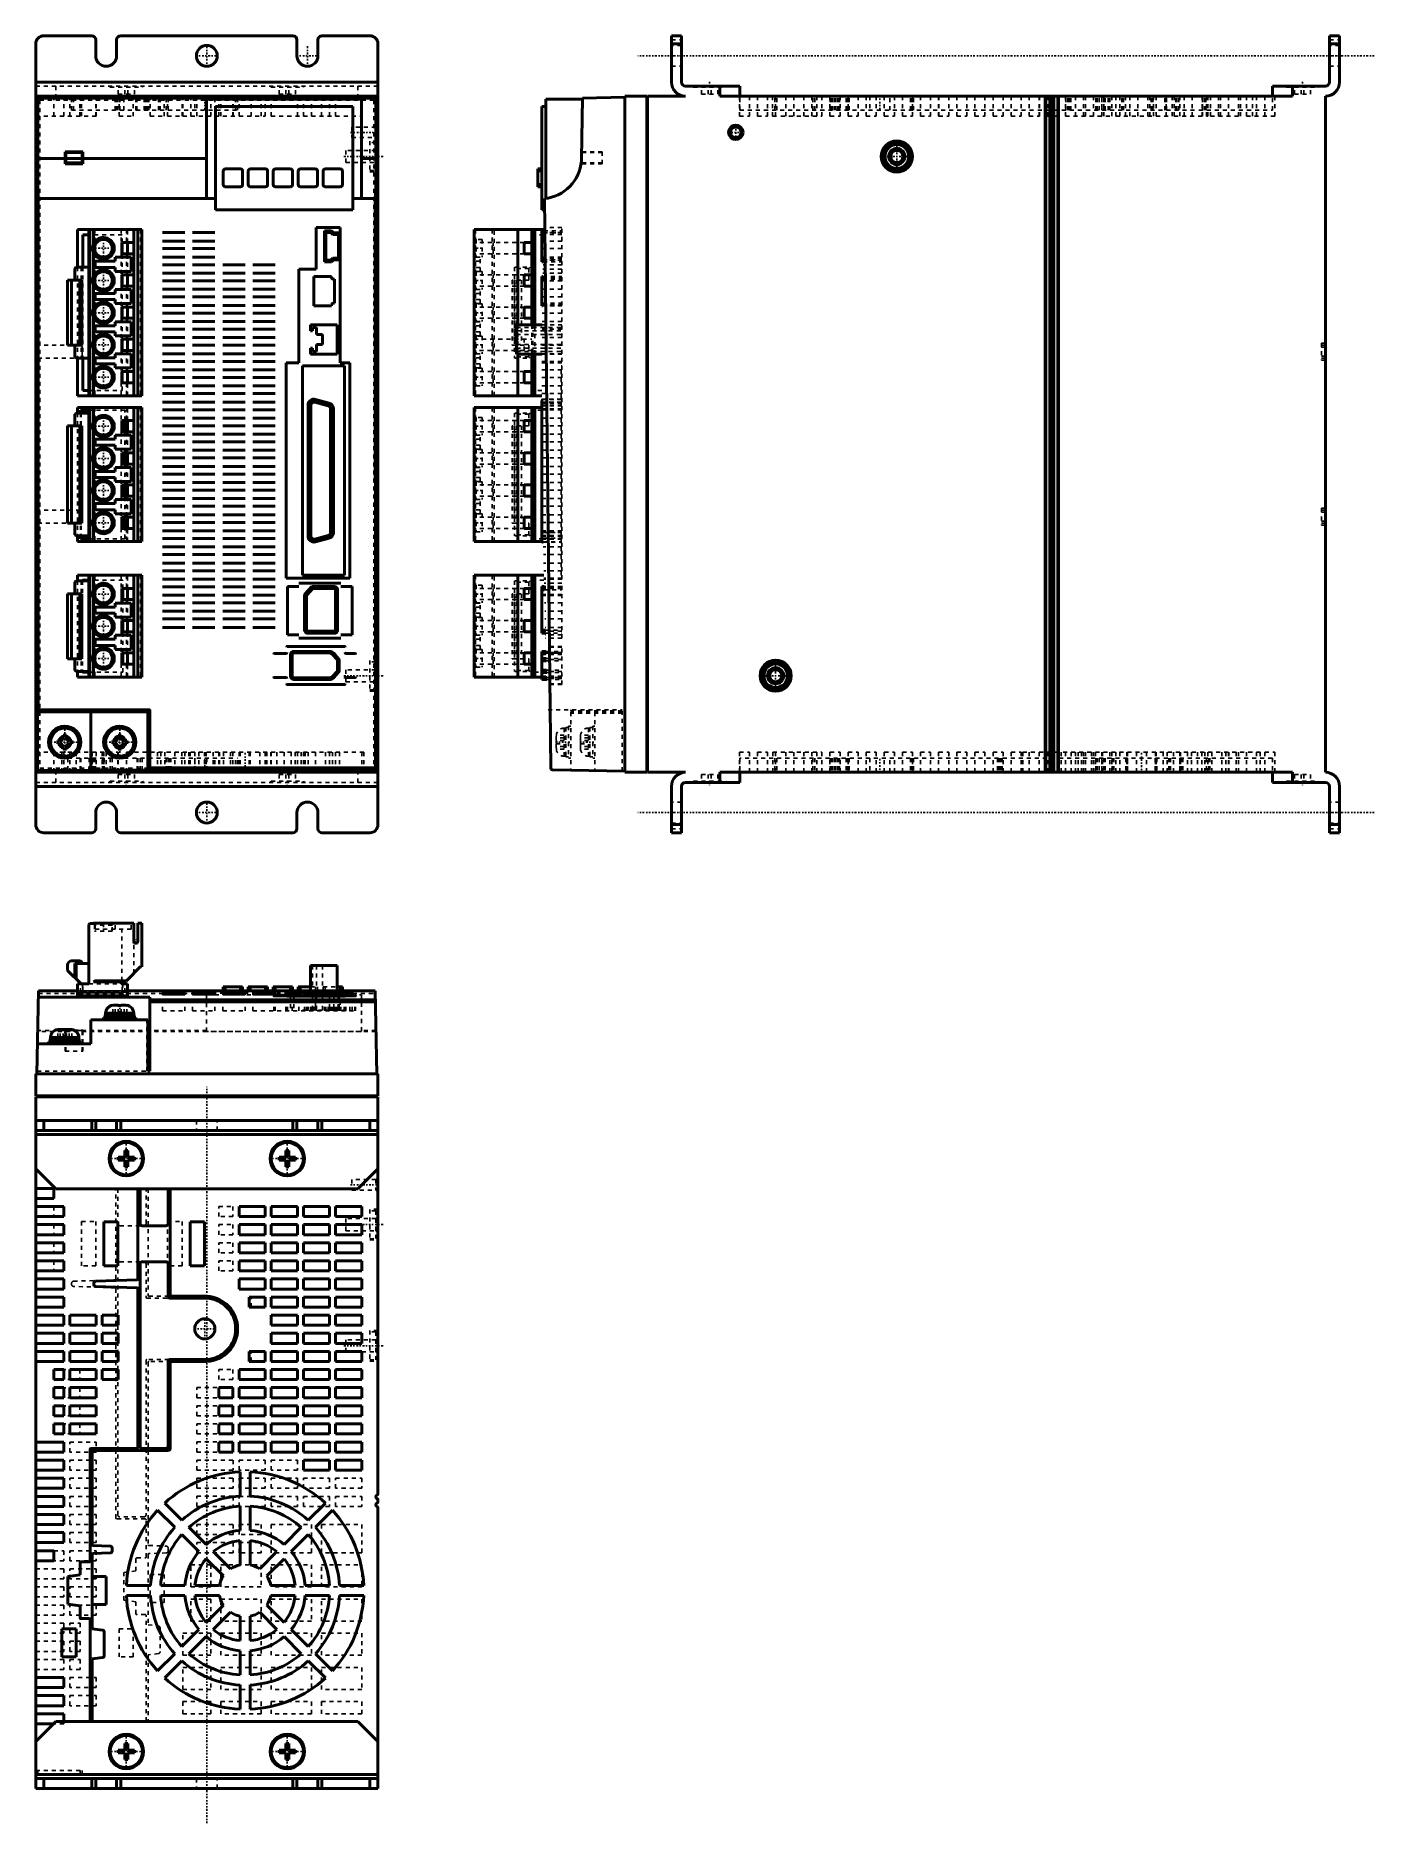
# Model space of a CAD drawing. Header units: millimetres. Extents: x 0 to 333, y 0 to 444.
import ezdxf

# ---------------------------------------------------------------- set-up
doc = ezdxf.new("R2010")
doc.units = ezdxf.units.MM
doc.linetypes.add('Center', pattern=[1.5, 0.45, -0.5, 0.05, -0.5])
doc.linetypes.add('Dashed', pattern=[2, 1, -1])
for name, color, linetype, lineweight in [('AM_4', 7, 'Continuous', 50), ('AM_6', 2, 'Continuous', 35), ('AM_7', 7, 'Center', 25), ('AM_9', 6, 'Dashed', 25)]:
    doc.layers.add(name, color=color, linetype=linetype, lineweight=lineweight)

# ---------------------------------------------------------------- blocks, each defined once
blk = doc.blocks.new('2_MEDLN83SF_5_in_MEDLN83SF_1100')
at = {"layer": 'AM_4'}
for p, q in [((13.15, 223.26), (13.45, 223.56)), ((13.15, 208.51), (13.15, 223.26)), ((13.45, 223.56), (14.35, 223.56)), ((14.35, 223.62), (24.33, 223.62)), ((14.35, 223.56), (14.35, 223.62)), ((24.33, 223.62), (24.33, 219.12)), ((25.33, 223.62), (26.35, 223.62)), ((25.33, 219.12), (25.33, 223.62)), ((26.35, 223.62), (26.35, 212.73)), ((7.9, 211.87), (7.9, 213.22)), ((10.95, 214.22), (8.9, 214.22)), ((13.15, 213.62), (9.75, 213.62)), ((9.75, 210.01), (9.75, 213.62)), ((10.05, 209.72), (10.05, 213.62)), ((11.45, 213.72), (11.45, 213.62)), ((7.9, 211.87), (11.25, 208.51)), ((14.65, 209.31), (14.35, 209.01)), ((14.35, 209.01), (21.25, 209.01)), ((22.51, 209.31), (14.65, 209.31)), ((21.25, 209.01), (21.25, 208.51)), ((26.05, 212.86), (22.51, 209.31)), ((26.35, 212.73), (26.05, 212.86)), ((68.25, 213.12), (68.25, 206.81)), ((68.25, 213.12), (74.85, 213.12)), ((74.85, 213.12), (74.85, 206.81)), ((0.3, 186.22), (0.66, 206.81)), ((0.63, 205.24), (28.32, 205.24)), ((10.4, 206.81), (0.66, 206.81)), ((10.4, 208.51), (13.15, 208.51)), ((10.4, 205.55), (10.4, 208.51)), ((22.8, 205.55), (10.4, 205.55)), ((21.25, 208.51), (22.8, 208.51)), ((22.8, 205.55), (22.8, 208.51)), ((22.8, 206.81), (84.34, 206.81)), ((28.32, 205.24), (28.32, 186.81)), ((84.38, 204.59), (28.32, 204.59)), ((31.45, 206.81), (37.02, 206.81)), ((37.02, 206.81), (31.45, 206.81)), ((31.45, 206.8), (37.02, 206.8)), ((37.02, 206.8), (31.45, 206.8)), ((31.45, 206.79), (37.02, 206.79)), ((37.02, 206.77), (31.45, 206.77)), ((31.45, 206.76), (37.02, 206.76)), ((37.02, 206.74), (31.45, 206.74)), ((31.45, 206.73), (37.02, 206.73)), ((37.02, 206.7), (31.45, 206.7)), ((31.45, 206.68), (37.02, 206.68)), ((37.02, 206.66), (31.45, 206.66)), ((31.45, 206.63), (37.02, 206.63)), ((37.02, 206.6), (31.45, 206.6)), ((31.45, 206.57), (37.02, 206.57)), ((37.02, 206.53), (31.45, 206.53)), ((31.45, 206.5), (37.02, 206.5)), ((37.02, 206.46), (31.45, 206.46)), ((31.45, 206.42), (37.02, 206.42)), ((37.02, 206.38), (31.45, 206.38)), ((31.45, 206.34), (37.02, 206.34)), ((37.02, 206.29), (31.45, 206.29)), ((31.45, 206.24), (37.02, 206.24)), ((37.02, 206.19), (31.45, 206.19)), ((31.45, 206.14), (37.02, 206.14)), ((37.02, 206.08), (31.45, 206.08)), ((31.45, 206.03), (37.02, 206.03)), ((37.02, 205.97), (31.45, 205.97)), ((38.95, 206.81), (44.52, 206.81)), ((44.52, 206.81), (38.95, 206.81)), ((38.95, 206.8), (44.52, 206.8)), ((44.52, 206.8), (38.95, 206.8)), ((38.95, 206.79), (44.52, 206.79)), ((44.52, 206.77), (38.95, 206.77)), ((38.95, 206.76), (44.52, 206.76)), ((44.52, 206.74), (38.95, 206.74)), ((38.95, 206.73), (44.52, 206.73)), ((44.52, 206.7), (38.95, 206.7)), ((38.95, 206.68), (44.52, 206.68)), ((44.52, 206.66), (38.95, 206.66)), ((38.95, 206.63), (44.52, 206.63)), ((44.52, 206.6), (38.95, 206.6)), ((38.95, 206.57), (44.52, 206.57)), ((44.52, 206.53), (38.95, 206.53)), ((38.95, 206.5), (44.52, 206.5)), ((44.52, 206.46), (38.95, 206.46)), ((38.95, 206.42), (44.52, 206.42)), ((44.52, 206.38), (38.95, 206.38)), ((38.95, 206.34), (44.52, 206.34)), ((44.52, 206.29), (38.95, 206.29)), ((38.95, 206.24), (44.52, 206.24)), ((44.52, 206.19), (38.95, 206.19)), ((38.95, 206.14), (44.52, 206.14)), ((44.52, 206.08), (38.95, 206.08)), ((38.95, 206.03), (44.52, 206.03)), ((44.52, 205.97), (38.95, 205.97)), ((46.45, 206.81), (52.02, 206.81)), ((52.02, 206.81), (46.45, 206.81)), ((46.45, 206.8), (52.02, 206.8)), ((52.02, 206.8), (46.45, 206.8)), ((46.45, 206.79), (52.02, 206.79)), ((52.02, 206.77), (46.45, 206.77)), ((46.45, 206.76), (52.02, 206.76)), ((52.02, 206.74), (46.45, 206.74)), ((46.45, 206.73), (52.02, 206.73)), ((52.02, 206.7), (46.45, 206.7)), ((46.45, 206.68), (52.02, 206.68)), ((52.02, 206.66), (46.45, 206.66)), ((46.45, 206.63), (52.02, 206.63)), ((52.02, 206.6), (46.45, 206.6)), ((46.45, 206.57), (52.02, 206.57)), ((52.02, 206.53), (46.45, 206.53)), ((46.45, 206.5), (52.02, 206.5)), ((52.02, 206.46), (46.45, 206.46)), ((46.45, 206.42), (52.02, 206.42)), ((52.02, 206.38), (46.45, 206.38)), ((46.45, 206.34), (52.02, 206.34)), ((52.02, 206.29), (46.45, 206.29)), ((46.45, 206.24), (52.02, 206.24)), ((52.02, 206.19), (46.45, 206.19)), ((46.45, 206.14), (52.02, 206.14)), ((52.02, 206.08), (46.45, 206.08)), ((46.45, 206.03), (52.02, 206.03)), ((52.02, 205.97), (46.45, 205.97)), ((46.6, 207.81), (46.6, 206.81)), ((46.6, 207.81), (51.4, 207.81)), ((47.1, 207.81), (47.1, 206.81)), ((50.9, 207.81), (50.9, 206.81)), ((51.4, 207.81), (51.4, 206.81)), ((52.8, 207.81), (57.6, 207.81)), ((52.8, 207.81), (52.8, 206.81)), ((53.3, 207.81), (53.3, 206.81)), ((53.95, 206.81), (59.52, 206.81)), ((59.52, 206.81), (53.95, 206.81)), ((53.95, 206.8), (59.52, 206.8)), ((59.52, 206.8), (53.95, 206.8)), ((53.95, 206.79), (59.52, 206.79)), ((59.52, 206.77), (53.95, 206.77)), ((53.95, 206.76), (59.52, 206.76)), ((59.52, 206.74), (53.95, 206.74)), ((53.95, 206.73), (59.52, 206.73)), ((59.52, 206.7), (53.95, 206.7)), ((53.95, 206.68), (59.52, 206.68)), ((59.52, 206.66), (53.95, 206.66)), ((53.95, 206.63), (59.52, 206.63)), ((59.52, 206.6), (53.95, 206.6)), ((53.95, 206.57), (59.52, 206.57)), ((59.52, 206.53), (53.95, 206.53)), ((53.95, 206.5), (59.52, 206.5)), ((59.52, 206.46), (53.95, 206.46)), ((53.95, 206.42), (59.52, 206.42)), ((59.52, 206.38), (53.95, 206.38)), ((53.95, 206.34), (59.52, 206.34)), ((59.52, 206.29), (53.95, 206.29)), ((53.95, 206.24), (59.52, 206.24)), ((59.52, 206.19), (53.95, 206.19)), ((53.95, 206.14), (59.52, 206.14)), ((59.52, 206.08), (53.95, 206.08)), ((53.95, 206.03), (59.52, 206.03)), ((59.52, 205.97), (53.95, 205.97)), ((57.1, 207.81), (57.1, 206.81)), ((57.6, 207.81), (57.6, 206.81)), ((59, 207.81), (63.8, 207.81)), ((59, 207.81), (59, 206.81)), ((59.35, 205.55), (59.35, 205.76)), ((59.35, 205.76), (62.15, 205.76)), ((62.15, 205.55), (59.35, 205.55)), ((59.5, 207.81), (59.5, 206.81)), ((62.15, 205.55), (62.15, 205.76)), ((62.22, 206.29), (62.22, 206.81)), ((62.22, 206.79), (63.3, 206.79)), ((63.3, 206.29), (62.22, 206.29)), ((62.35, 205.54), (62.35, 205.77)), ((62.55, 205.48), (62.55, 205.82)), ((62.55, 205.82), (63.3, 205.82)), ((76.66, 205.48), (62.55, 205.48)), ((62.57, 205.91), (62.57, 206.24)), ((62.57, 206.24), (63.3, 206.24)), ((63.3, 205.91), (62.57, 205.91)), ((63.3, 207.81), (63.3, 206.81)), ((63.3, 206.81), (63.3, 205.48)), ((63.8, 207.81), (63.8, 206.81)), ((64.1, 206.81), (64.1, 205.48)), ((65.2, 207.81), (68.25, 207.81)), ((65.2, 207.81), (65.2, 206.81)), ((65.7, 207.81), (65.7, 206.81)), ((73, 206.81), (73, 205.48)), ((74.05, 206.81), (74.05, 205.48)), ((74.85, 207.81), (76.2, 207.81)), ((75.17, 206.81), (75.17, 205.48)), ((75.4, 206.81), (75.4, 205.48)), ((78.02, 206.29), (75.4, 206.29)), ((75.4, 206.26), (75.8, 206.26)), ((75.8, 205.88), (75.4, 205.88)), ((75.4, 205.82), (76.66, 205.82)), ((75.6, 206.81), (75.6, 206.29)), ((75.6, 206.32), (75.67, 206.32)), ((75.67, 206.29), (75.67, 206.79)), ((75.67, 206.79), (78.02, 206.79)), ((75.7, 207.81), (75.7, 206.81)), ((75.8, 205.91), (75.8, 206.24)), ((75.8, 206.24), (78.57, 206.24)), ((78.57, 205.91), (75.8, 205.91)), ((76.2, 207.81), (76.2, 206.81)), ((76.66, 205.48), (76.66, 205.82)), ((76.86, 205.54), (76.86, 205.77)), ((77.06, 205.55), (77.06, 205.76)), ((77.06, 205.76), (79.25, 205.76)), ((79.25, 205.55), (77.06, 205.55)), ((78.02, 206.81), (78.02, 206.29)), ((78.57, 206.24), (78.57, 205.91)), ((79.25, 205.55), (79.25, 205.76)), ((84.34, 206.81), (84.7, 186.22)), ((16.86, 200.16), (16.86, 199.62)), ((24.86, 200.16), (16.86, 200.16)), ((17.24, 200.87), (17.24, 200.16)), ((24.48, 200.87), (17.24, 200.87)), ((17.36, 201.22), (17.36, 200.87)), ((24.36, 201.22), (17.36, 201.22)), ((19.11, 203.19), (19.41, 203.22)), ((20.46, 203.22), (19.41, 203.22)), ((22.31, 203.22), (21.26, 203.22)), ((22.31, 203.22), (22.61, 203.19)), ((24.36, 200.87), (24.36, 201.22)), ((24.48, 200.16), (24.48, 200.87)), ((24.86, 199.62), (24.86, 200.16)), ((84.39, 204.1), (28.32, 204.1)), ((5.45, 197.19), (5.75, 197.22)), ((6.8, 197.22), (5.75, 197.22)), ((8.64, 197.22), (7.6, 197.22)), ((8.64, 197.22), (8.95, 197.19)), ((13.71, 199.62), (27.86, 199.62)), ((13.71, 193.62), (13.71, 199.62)), ((27.86, 186.81), (27.86, 199.62)), ((28.12, 199.62), (28.32, 199.62)), ((28.12, 186.81), (28.12, 199.62)), ((0.43, 193.62), (13.71, 193.62)), ((3.2, 194.16), (3.2, 193.62)), ((11.2, 194.16), (3.2, 194.16)), ((3.58, 194.87), (3.58, 194.16)), ((10.82, 194.87), (3.58, 194.87)), ((3.7, 195.22), (3.7, 194.87)), ((10.7, 195.22), (3.7, 195.22)), ((10.7, 194.87), (10.7, 195.22)), ((10.82, 194.16), (10.82, 194.87)), ((11.2, 193.62), (11.2, 194.16)), ((27.86, 186.81), (28.32, 186.81)), ((0, 186.22), (0, 180.72)), ((85, 186.22), (0, 186.22)), ((85, 186.22), (85, 180.72)), ((85, 180.72), (0, 180.72)), ((0, 180.51), (0, 8.62)), ((85, 180.51), (0, 180.51)), ((1, 180.51), (1, 180.72)), ((84, 180.72), (84, 180.51)), ((85, 180.51), (85, 81.78)), ((0, 174.62), (85, 174.62)), ((2, 174.62), (2, 172.12)), ((13.9, 174.62), (13.9, 172.12)), ((14.9, 174.62), (14.9, 172.12)), ((20.1, 174.62), (20.1, 172.12)), ((21.1, 174.62), (21.1, 172.12)), ((63.9, 174.62), (63.9, 172.12)), ((64.9, 174.62), (64.9, 172.12)), ((70.1, 174.62), (70.1, 172.12)), ((71.1, 174.62), (71.1, 172.12)), ((83, 174.62), (83, 172.12)), ((85, 172.12), (0, 172.12)), ((85, 171.12), (0, 171.12)), ((20.5, 164.76), (20.5, 165.47)), ((20.5, 165.47), (22.15, 165.47)), ((22.15, 164.76), (20.5, 164.76)), ((22.15, 165.47), (22.15, 167.12)), ((22.15, 167.12), (22.85, 167.12)), ((22.15, 163.12), (22.15, 164.76)), ((22.85, 167.12), (22.85, 165.47)), ((22.85, 165.47), (24.5, 165.47)), ((24.5, 164.76), (22.85, 164.76)), ((22.85, 164.76), (22.85, 163.12)), ((24.5, 165.47), (24.5, 164.76)), ((60.5, 164.76), (60.5, 165.47)), ((60.5, 165.47), (62.15, 165.47)), ((62.15, 164.76), (60.5, 164.76)), ((62.15, 165.47), (62.15, 167.12)), ((62.15, 167.12), (62.85, 167.12)), ((62.15, 163.12), (62.15, 164.76)), ((62.85, 167.12), (62.85, 165.47)), ((62.85, 165.47), (64.5, 165.47)), ((64.5, 164.76), (62.85, 164.76)), ((62.85, 164.76), (62.85, 163.12)), ((64.5, 165.47), (64.5, 164.76)), ((0, 162.62), (5, 157.62)), ((22.85, 163.12), (22.15, 163.12)), ((62.85, 163.12), (62.15, 163.12)), ((80, 157.62), (85, 162.62)), ((0, 157.72), (4.5, 157.72)), ((4.5, 157.72), (4.5, 155.22)), ((80, 157.62), (5, 157.62)), ((25.4, 135.21), (25.4, 157.62)), ((25.9, 157.62), (25.9, 148.96)), ((32.9, 148.96), (32.9, 157.62)), ((33.4, 157.62), (33.4, 131.16)), ((4.5, 155.22), (0, 155.22)), ((0, 153.22), (7, 153.22)), ((7, 153.22), (7, 150.72)), ((50.5, 150.72), (50.5, 153.22)), ((50.5, 153.22), (57, 153.22)), ((57, 153.22), (57, 150.72)), ((58.5, 150.72), (58.5, 153.22)), ((58.5, 153.22), (65, 153.22)), ((65, 153.22), (65, 150.72)), ((66.5, 150.72), (66.5, 153.22)), ((66.5, 153.22), (73, 153.22)), ((73, 153.22), (73, 150.72)), ((74.5, 150.72), (74.5, 153.22)), ((74.5, 153.22), (81, 153.22)), ((81, 153.22), (81, 150.72)), ((7, 150.72), (0, 150.72)), ((0, 148.72), (7, 148.72)), ((7, 148.72), (7, 146.22)), ((16.9, 138.45), (16.9, 149.45)), ((16.9, 149.45), (20.4, 149.45)), ((20.4, 149.45), (20.4, 138.45)), ((26.4, 148.46), (32.4, 148.46)), ((38.4, 138.45), (38.4, 149.45)), ((38.4, 149.45), (41.9, 149.45)), ((41.9, 149.45), (41.9, 138.45)), ((57, 150.72), (50.5, 150.72)), ((50.5, 146.22), (50.5, 148.72)), ((50.5, 148.72), (57, 148.72)), ((57, 148.72), (57, 146.22)), ((65, 150.72), (58.5, 150.72)), ((58.5, 146.22), (58.5, 148.72)), ((58.5, 148.72), (65, 148.72)), ((65, 148.72), (65, 146.22)), ((73, 150.72), (66.5, 150.72)), ((66.5, 146.22), (66.5, 148.72)), ((66.5, 148.72), (73, 148.72)), ((73, 148.72), (73, 146.22)), ((81, 150.72), (74.5, 150.72)), ((74.5, 146.22), (74.5, 148.72)), ((74.5, 148.72), (81, 148.72)), ((81, 148.72), (81, 146.22)), ((7, 146.22), (0, 146.22)), ((0, 144.22), (7, 144.22)), ((7, 144.22), (7, 141.72)), ((57, 146.22), (50.5, 146.22)), ((50.5, 141.72), (50.5, 144.22)), ((50.5, 144.22), (57, 144.22)), ((57, 144.22), (57, 141.72)), ((65, 146.22), (58.5, 146.22)), ((58.5, 141.72), (58.5, 144.22)), ((58.5, 144.22), (65, 144.22)), ((65, 144.22), (65, 141.72)), ((73, 146.22), (66.5, 146.22)), ((66.5, 141.72), (66.5, 144.22)), ((66.5, 144.22), (73, 144.22)), ((73, 144.22), (73, 141.72)), ((81, 146.22), (74.5, 146.22)), ((74.5, 141.72), (74.5, 144.22)), ((74.5, 144.22), (81, 144.22)), ((81, 144.22), (81, 141.72)), ((7, 141.72), (0, 141.72)), ((0, 139.72), (7, 139.72)), ((7, 139.72), (7, 137.22)), ((20.4, 138.45), (16.9, 138.45)), ((25.9, 93.61), (25.9, 138.99)), ((26.4, 139.49), (32.4, 139.49)), ((32.9, 138.99), (32.9, 130.66)), ((41.9, 138.45), (38.4, 138.45)), ((57, 141.72), (50.5, 141.72)), ((50.5, 137.22), (50.5, 139.72)), ((50.5, 139.72), (57, 139.72)), ((57, 139.72), (57, 137.22)), ((65, 141.72), (58.5, 141.72)), ((58.5, 137.22), (58.5, 139.72)), ((58.5, 139.72), (65, 139.72)), ((65, 139.72), (65, 137.22)), ((73, 141.72), (66.5, 141.72)), ((66.5, 137.22), (66.5, 139.72)), ((66.5, 139.72), (73, 139.72)), ((73, 139.72), (73, 137.22)), ((81, 141.72), (74.5, 141.72)), ((74.5, 137.22), (74.5, 139.72)), ((74.5, 139.72), (81, 139.72)), ((81, 139.72), (81, 137.22)), ((7, 137.22), (0, 137.22)), ((0, 135.22), (7, 135.22)), ((7, 135.22), (7, 132.72)), ((14.4, 133.88), (14.4, 134.15)), ((14.88, 134.65), (25.21, 135.01)), ((25.21, 133.02), (14.88, 133.38)), ((57, 137.22), (50.5, 137.22)), ((50.5, 132.72), (50.5, 135.22)), ((50.5, 135.22), (57, 135.22)), ((57, 135.22), (57, 132.72)), ((65, 137.22), (58.5, 137.22)), ((58.5, 132.72), (58.5, 135.22)), ((58.5, 135.22), (65, 135.22)), ((65, 135.22), (65, 132.72)), ((73, 137.22), (66.5, 137.22)), ((66.5, 132.72), (66.5, 135.22)), ((66.5, 135.22), (73, 135.22)), ((73, 135.22), (73, 132.72)), ((81, 137.22), (74.5, 137.22)), ((74.5, 132.72), (74.5, 135.22)), ((74.5, 135.22), (81, 135.22)), ((81, 135.22), (81, 132.72)), ((7, 132.72), (0, 132.72)), ((0, 130.72), (7, 130.72)), ((7, 130.72), (7, 128.22)), ((25.4, 93.31), (25.4, 132.82)), ((33.1, 130.47), (42.48, 130.47)), ((33.6, 130.97), (42.5, 130.97)), ((57, 132.72), (50.5, 132.72)), ((53, 128.22), (53, 130.72)), ((53, 130.72), (57, 130.72)), ((57, 130.72), (57, 128.22)), ((65, 132.72), (58.5, 132.72)), ((58.5, 128.22), (58.5, 130.72)), ((58.5, 130.72), (65, 130.72)), ((65, 130.72), (65, 128.22)), ((73, 132.72), (66.5, 132.72)), ((66.5, 128.22), (66.5, 130.72)), ((66.5, 130.72), (73, 130.72)), ((73, 130.72), (73, 128.22)), ((81, 132.72), (74.5, 132.72)), ((74.5, 128.22), (74.5, 130.72)), ((74.5, 130.72), (81, 130.72)), ((81, 130.72), (81, 128.22)), ((7, 128.22), (0, 128.22)), ((0, 126.22), (7, 126.22)), ((7, 126.22), (7, 123.72)), ((8.5, 123.72), (8.5, 126.22)), ((8.5, 126.22), (15, 126.22)), ((15, 126.22), (15, 123.72)), ((16.5, 123.72), (16.5, 126.22)), ((16.5, 126.22), (20.5, 126.22)), ((20.5, 126.22), (20.5, 123.72)), ((57, 128.22), (53, 128.22)), ((65, 128.22), (58.5, 128.22)), ((58.5, 123.72), (58.5, 126.22)), ((58.5, 126.22), (65, 126.22)), ((65, 126.22), (65, 123.72)), ((73, 128.22), (66.5, 128.22)), ((66.5, 123.72), (66.5, 126.22)), ((66.5, 126.22), (73, 126.22)), ((73, 126.22), (73, 123.72)), ((81, 128.22), (74.5, 128.22)), ((74.5, 123.72), (74.5, 126.22)), ((74.5, 126.22), (81, 126.22)), ((81, 126.22), (81, 123.72)), ((7, 123.72), (0, 123.72)), ((0, 121.72), (7, 121.72)), ((7, 121.72), (7, 119.22)), ((15, 123.72), (8.5, 123.72)), ((8.5, 119.22), (8.5, 121.72)), ((8.5, 121.72), (15, 121.72)), ((15, 121.72), (15, 119.22)), ((20.5, 123.72), (16.5, 123.72)), ((16.5, 119.22), (16.5, 121.72)), ((16.5, 121.72), (20.5, 121.72)), ((20.5, 121.72), (20.5, 119.22)), ((65, 123.72), (58.5, 123.72)), ((58.5, 119.22), (58.5, 121.72)), ((58.5, 121.72), (65, 121.72)), ((65, 121.72), (65, 119.22)), ((73, 123.72), (66.5, 123.72)), ((66.5, 119.22), (66.5, 121.72)), ((66.5, 121.72), (73, 121.72)), ((73, 121.72), (73, 119.22)), ((81, 123.72), (74.5, 123.72)), ((74.5, 119.22), (74.5, 121.72)), ((74.5, 121.72), (81, 121.72)), ((81, 121.72), (81, 119.22)), ((7, 119.22), (0, 119.22)), ((0, 117.22), (7, 117.22)), ((7, 117.22), (7, 114.72)), ((15, 119.22), (8.5, 119.22)), ((8.5, 114.72), (8.5, 117.22)), ((8.5, 117.22), (15, 117.22)), ((15, 117.22), (15, 114.72)), ((20.5, 119.22), (16.5, 119.22)), ((16.5, 114.72), (16.5, 117.22)), ((16.5, 117.22), (20.5, 117.22)), ((20.5, 117.22), (20.5, 114.72)), ((53, 114.72), (53, 117.22)), ((53, 117.22), (57, 117.22)), ((57, 117.22), (57, 114.72)), ((65, 119.22), (58.5, 119.22)), ((58.5, 114.72), (58.5, 117.22)), ((58.5, 117.22), (65, 117.22)), ((65, 117.22), (65, 114.72)), ((73, 119.22), (66.5, 119.22)), ((66.5, 114.72), (66.5, 117.22)), ((66.5, 117.22), (73, 117.22)), ((73, 117.22), (73, 114.72)), ((81, 119.22), (74.5, 119.22)), ((74.5, 114.72), (74.5, 117.22)), ((74.5, 117.22), (81, 117.22)), ((81, 117.22), (81, 114.72)), ((7, 114.72), (0, 114.72)), ((4.5, 110.22), (4.5, 112.72)), ((4.5, 112.72), (7, 112.72)), ((7, 112.72), (7, 110.22)), ((15, 114.72), (8.5, 114.72)), ((8.5, 110.22), (8.5, 112.72)), ((8.5, 112.72), (15, 112.72)), ((15, 112.72), (15, 110.22)), ((20.5, 114.72), (16.5, 114.72)), ((16.5, 110.22), (16.5, 112.72)), ((16.5, 112.72), (20.5, 112.72)), ((20.5, 112.72), (20.5, 110.22)), ((32.9, 115), (32.9, 93.61)), ((42.48, 115.19), (33.1, 115.19)), ((33.4, 114.5), (33.4, 93.12)), ((42.5, 114.69), (33.6, 114.69)), ((50.5, 110.22), (50.5, 112.72)), ((50.5, 112.72), (57, 112.72)), ((57, 114.72), (53, 114.72)), ((57, 112.72), (57, 110.22)), ((65, 114.72), (58.5, 114.72)), ((58.5, 110.22), (58.5, 112.72)), ((58.5, 112.72), (65, 112.72)), ((65, 112.72), (65, 110.22)), ((73, 114.72), (66.5, 114.72)), ((66.5, 110.22), (66.5, 112.72)), ((66.5, 112.72), (73, 112.72)), ((73, 112.72), (73, 110.22)), ((81, 114.72), (74.5, 114.72)), ((74.5, 110.22), (74.5, 112.72)), ((74.5, 112.72), (81, 112.72)), ((81, 112.72), (81, 110.22)), ((7, 110.22), (4.5, 110.22)), ((4.5, 105.72), (4.5, 108.22)), ((4.5, 108.22), (7, 108.22)), ((7, 108.22), (7, 105.72)), ((15, 110.22), (8.5, 110.22)), ((8.5, 105.72), (8.5, 108.22)), ((8.5, 108.22), (15, 108.22)), ((15, 108.22), (15, 105.72)), ((20.5, 110.22), (16.5, 110.22)), ((45.5, 105.72), (45.5, 108.22)), ((45.5, 108.22), (49, 108.22)), ((49, 108.22), (49, 105.72)), ((57, 110.22), (50.5, 110.22)), ((50.5, 105.72), (50.5, 108.22)), ((50.5, 108.22), (57, 108.22)), ((57, 108.22), (57, 105.72)), ((65, 110.22), (58.5, 110.22)), ((58.5, 105.72), (58.5, 108.22)), ((58.5, 108.22), (65, 108.22)), ((65, 108.22), (65, 105.72)), ((73, 110.22), (66.5, 110.22)), ((66.5, 105.72), (66.5, 108.22)), ((66.5, 108.22), (73, 108.22)), ((73, 108.22), (73, 105.72)), ((81, 110.22), (74.5, 110.22)), ((74.5, 105.72), (74.5, 108.22)), ((74.5, 108.22), (81, 108.22)), ((81, 108.22), (81, 105.72)), ((7, 105.72), (4.5, 105.72)), ((4.5, 101.22), (4.5, 103.72)), ((4.5, 103.72), (7, 103.72)), ((7, 103.72), (7, 101.22)), ((15, 105.72), (8.5, 105.72)), ((8.5, 101.22), (8.5, 103.72)), ((8.5, 103.72), (15, 103.72)), ((15, 103.72), (15, 101.22)), ((49, 105.72), (45.5, 105.72)), ((45.5, 101.22), (45.5, 103.72)), ((45.5, 103.72), (49, 103.72)), ((49, 103.72), (49, 101.22)), ((57, 105.72), (50.5, 105.72)), ((50.5, 101.22), (50.5, 103.72)), ((50.5, 103.72), (57, 103.72)), ((57, 103.72), (57, 101.22)), ((65, 105.72), (58.5, 105.72)), ((58.5, 101.22), (58.5, 103.72)), ((58.5, 103.72), (65, 103.72)), ((65, 103.72), (65, 101.22)), ((73, 105.72), (66.5, 105.72)), ((66.5, 101.22), (66.5, 103.72)), ((66.5, 103.72), (73, 103.72)), ((73, 103.72), (73, 101.22)), ((81, 105.72), (74.5, 105.72)), ((74.5, 101.22), (74.5, 103.72)), ((74.5, 103.72), (81, 103.72)), ((81, 103.72), (81, 101.22)), ((7, 101.22), (4.5, 101.22)), ((4.5, 96.71), (4.5, 99.22)), ((4.5, 99.22), (7, 99.22)), ((7, 99.22), (7, 96.71)), ((15, 101.22), (8.5, 101.22)), ((8.5, 96.71), (8.5, 99.22)), ((8.5, 99.22), (15, 99.22)), ((15, 99.22), (15, 96.71)), ((49, 101.22), (45.5, 101.22)), ((45.5, 96.71), (45.5, 99.22)), ((45.5, 99.22), (49, 99.22)), ((49, 99.22), (49, 96.71)), ((57, 101.22), (50.5, 101.22)), ((50.5, 96.71), (50.5, 99.22)), ((50.5, 99.22), (57, 99.22)), ((57, 99.22), (57, 96.71)), ((65, 101.22), (58.5, 101.22)), ((58.5, 96.71), (58.5, 99.22)), ((58.5, 99.22), (65, 99.22)), ((65, 99.22), (65, 96.71)), ((73, 101.22), (66.5, 101.22)), ((66.5, 96.71), (66.5, 99.22)), ((66.5, 99.22), (73, 99.22)), ((73, 99.22), (73, 96.71)), ((81, 101.22), (74.5, 101.22)), ((74.5, 96.71), (74.5, 99.22)), ((74.5, 99.22), (81, 99.22)), ((81, 99.22), (81, 96.71)), ((0, 94.71), (7, 94.71)), ((7, 96.71), (4.5, 96.71)), ((7, 94.71), (7, 92.21)), ((15, 96.71), (8.5, 96.71)), ((49, 96.71), (45.5, 96.71)), ((45.5, 92.21), (45.5, 94.71)), ((45.5, 94.71), (49, 94.71)), ((49, 94.71), (49, 92.21)), ((57, 96.71), (50.5, 96.71)), ((50.5, 92.21), (50.5, 94.71)), ((50.5, 94.71), (57, 94.71)), ((57, 94.71), (57, 92.21)), ((65, 96.71), (58.5, 96.71)), ((58.5, 92.21), (58.5, 94.71)), ((58.5, 94.71), (65, 94.71)), ((65, 94.71), (65, 92.21)), ((73, 96.71), (66.5, 96.71)), ((66.5, 92.21), (66.5, 94.71)), ((66.5, 94.71), (73, 94.71)), ((73, 94.71), (73, 92.21)), ((81, 96.71), (74.5, 96.71)), ((74.5, 92.21), (74.5, 94.71)), ((74.5, 94.71), (81, 94.71)), ((81, 94.71), (81, 92.21)), ((7, 92.21), (0, 92.21)), ((0, 90.21), (7, 90.21)), ((7, 90.21), (7, 87.71)), ((13.5, 65.11), (13.5, 92.92)), ((13.7, 93.12), (25.2, 93.12)), ((14, 92.42), (14, 69.2)), ((32.9, 92.61), (14.2, 92.61)), ((32.4, 93.12), (26.4, 93.12)), ((49, 92.21), (45.5, 92.21)), ((57, 92.21), (50.5, 92.21)), ((65, 92.21), (58.5, 92.21)), ((73, 92.21), (66.5, 92.21)), ((66.5, 87.71), (66.5, 90.21)), ((66.5, 90.21), (73, 90.21)), ((73, 90.21), (73, 87.71)), ((81, 92.21), (74.5, 92.21)), ((74.5, 87.71), (74.5, 90.21)), ((74.5, 90.21), (81, 90.21)), ((81, 90.21), (81, 87.71)), ((7, 87.71), (0, 87.71)), ((0, 85.71), (7, 85.71)), ((7, 85.71), (7, 83.21)), ((50.75, 81.28), (50.75, 87.29)), ((53.25, 87.29), (53.25, 81.28)), ((73, 87.71), (66.5, 87.71)), ((81, 87.71), (74.5, 87.71)), ((7, 83.21), (0, 83.21)), ((0, 81.21), (7, 81.21)), ((7, 81.21), (7, 78.71)), ((85, 80.44), (85, 79.79)), ((7, 78.71), (0, 78.71)), ((0, 76.72), (7, 76.72)), ((7, 76.72), (7, 74.22)), ((34.52, 73.52), (30.27, 77.77)), ((32.04, 79.54), (36.29, 75.29)), ((50.75, 72.76), (50.75, 78.78)), ((53.25, 78.78), (53.25, 72.76)), ((67.71, 75.29), (71.96, 79.54)), ((73.73, 77.77), (69.48, 73.52)), ((85, 78.44), (85, 8.62)), ((7, 74.22), (0, 74.22)), ((0, 72.22), (7, 72.22)), ((7, 72.22), (7, 69.72)), ((40.55, 67.5), (36.29, 71.75)), ((38.06, 73.52), (42.31, 69.27)), ((61.69, 69.27), (65.94, 73.52)), ((67.71, 71.75), (63.45, 67.5)), ((7, 69.72), (0, 69.72)), ((0, 67.72), (4.5, 67.72)), ((4.5, 67.72), (4.5, 65.22)), ((14, 66.81), (14, 48.33)), ((14.19, 69), (18.52, 68.85)), ((18.52, 67.16), (14.19, 67.01)), ((19, 68.35), (19, 67.66)), ((44.09, 67.49), (48.37, 63.21)), ((50.75, 64.19), (50.75, 70.25)), ((53.25, 70.25), (53.25, 64.19)), ((55.63, 63.21), (59.91, 67.49)), ((4.5, 65.22), (0, 65.22)), ((11, 61.7), (11, 64.69)), ((11.23, 64.92), (13.3, 64.92)), ((46.61, 61.44), (42.32, 65.73)), ((61.68, 65.73), (57.39, 61.44)), ((8, 61.33), (11, 61.7)), ((8, 54.41), (8, 61.33)), ((14, 61.31), (17.5, 61.31)), ((17.5, 61.31), (17.5, 54.31)), ((22.52, 59.06), (28.53, 59.06)), ((31.04, 59.06), (37.05, 59.06)), ((39.56, 59.06), (45.62, 59.06)), ((58.38, 59.06), (64.44, 59.06)), ((66.95, 59.06), (72.96, 59.06)), ((75.47, 59.06), (81.48, 59.06)), ((11, 54.05), (8, 54.41)), ((11, 51.03), (11, 54.05)), ((17.5, 54.31), (14, 54.31)), ((28.53, 56.56), (22.52, 56.56)), ((37.05, 56.56), (31.04, 56.56)), ((45.62, 56.56), (39.56, 56.56)), ((42.32, 49.9), (46.61, 54.19)), ((57.39, 54.19), (61.68, 49.9)), ((64.44, 56.56), (58.38, 56.56)), ((72.96, 56.56), (66.95, 56.56)), ((81.48, 56.56), (75.47, 56.56)), ((13.3, 50.83), (11.2, 50.83)), ((13.5, 25.32), (13.5, 50.63)), ((48.37, 52.42), (44.09, 48.14)), ((50.75, 45.38), (50.75, 51.44)), ((53.25, 51.44), (53.25, 45.38)), ((59.91, 48.14), (55.63, 52.42)), ((6.5, 41.31), (6.5, 48.31)), ((6.5, 48.31), (10, 48.31)), ((10, 48.31), (10, 41.31)), ((14, 48.33), (16.56, 48.01)), ((17, 47.51), (17, 41.64)), ((36.29, 43.88), (40.55, 48.13)), ((42.31, 46.36), (38.06, 42.11)), ((65.94, 42.11), (61.69, 46.36)), ((63.45, 48.13), (67.71, 43.88)), ((10, 41.31), (6.5, 41.31)), ((16.56, 41.14), (14, 40.82)), ((14, 40.82), (14, 25.32)), ((30.27, 37.86), (34.52, 42.11)), ((36.29, 40.34), (32.04, 36.09)), ((50.75, 36.85), (50.75, 42.87)), ((53.25, 42.87), (53.25, 36.85)), ((71.96, 36.09), (67.71, 40.34)), ((69.48, 42.11), (73.73, 37.86)), ((0, 36.22), (7, 36.22)), ((7, 36.22), (7, 33.72)), ((7, 33.72), (0, 33.72)), ((0, 31.71), (7, 31.71)), ((7, 31.71), (7, 29.21)), ((50.75, 28.34), (50.75, 34.35)), ((53.25, 34.35), (53.25, 28.34)), ((7, 29.21), (0, 29.21)), ((0, 27.21), (7, 27.21)), ((7, 27.21), (7, 25.32)), ((5, 25.32), (0, 20.32)), ((4.4, 24.71), (0, 24.71)), ((80, 25.32), (5, 25.32)), ((85, 20.32), (80, 25.32)), ((20.5, 17.46), (20.5, 18.16)), ((20.5, 18.16), (22.15, 18.16)), ((22.15, 18.16), (22.15, 19.82)), ((22.15, 19.82), (22.85, 19.82)), ((22.85, 19.82), (22.85, 18.16)), ((22.85, 18.16), (24.5, 18.16)), ((24.5, 18.16), (24.5, 17.46)), ((60.5, 17.46), (60.5, 18.16)), ((60.5, 18.16), (62.15, 18.16)), ((62.15, 18.16), (62.15, 19.82)), ((62.15, 19.82), (62.85, 19.82)), ((62.85, 19.82), (62.85, 18.16)), ((62.85, 18.16), (64.5, 18.16)), ((64.5, 18.16), (64.5, 17.46)), ((22.15, 17.46), (20.5, 17.46)), ((22.15, 15.81), (22.15, 17.46)), ((22.85, 15.81), (22.15, 15.81)), ((24.5, 17.46), (22.85, 17.46)), ((22.85, 17.46), (22.85, 15.81)), ((62.15, 17.46), (60.5, 17.46)), ((62.15, 15.81), (62.15, 17.46)), ((62.85, 15.81), (62.15, 15.81)), ((64.5, 17.46), (62.85, 17.46)), ((62.85, 17.46), (62.85, 15.81)), ((85, 12.12), (0, 12.12)), ((0, 11.12), (85, 11.12)), ((2, 11.12), (2, 8.62)), ((13.9, 11.12), (13.9, 8.62)), ((14.9, 11.12), (14.9, 8.62)), ((20.1, 11.12), (20.1, 8.62)), ((21.1, 11.12), (21.1, 8.62)), ((63.9, 11.12), (63.9, 8.62)), ((64.9, 11.12), (64.9, 8.62)), ((70.1, 11.12), (70.1, 8.62)), ((71.1, 11.12), (71.1, 8.62)), ((83, 11.12), (83, 8.62)), ((85, 8.62), (0, 8.62))]:
    blk.add_line(p, q, dxfattribs=at)
for points in [[(59.15, 205.75), (59.16, 205.76), (59.19, 205.76), (59.24, 205.76), (59.31, 205.76), (59.35, 205.76)], [(59.35, 205.55), (59.28, 205.55), (59.23, 205.55), (59.18, 205.55), (59.15, 205.55), (59.15, 205.56)], [(62.35, 205.77), (62.34, 205.76), (62.31, 205.76), (62.26, 205.76), (62.19, 205.76), (62.15, 205.76)], [(62.15, 205.55), (62.22, 205.55), (62.27, 205.55), (62.32, 205.55), (62.35, 205.54), (62.35, 205.54)], [(62.35, 205.81), (62.36, 205.81), (62.39, 205.82), (62.44, 205.82), (62.51, 205.82), (62.55, 205.82)], [(62.55, 205.48), (62.48, 205.48), (62.43, 205.49), (62.38, 205.49), (62.35, 205.49), (62.35, 205.49)], [(76.66, 205.82), (76.73, 205.82), (76.79, 205.82), (76.83, 205.81), (76.86, 205.81), (76.86, 205.81)], [(76.86, 205.49), (76.85, 205.49), (76.82, 205.49), (76.77, 205.48), (76.71, 205.48), (76.66, 205.48)], [(77.06, 205.76), (77, 205.76), (76.94, 205.76), (76.89, 205.76), (76.87, 205.77), (76.86, 205.77)], [(76.86, 205.54), (76.87, 205.54), (76.91, 205.55), (76.96, 205.55), (77.02, 205.55), (77.06, 205.55)], [(79.25, 205.76), (79.32, 205.76), (79.37, 205.76), (79.42, 205.76), (79.45, 205.75), (79.45, 205.75)], [(79.45, 205.56), (79.44, 205.55), (79.41, 205.55), (79.36, 205.55), (79.29, 205.55), (79.25, 205.55)], [(20.46, 203.19), (20.86, 203.2), (21.26, 203.19)], [(6.8, 197.19), (7.2, 197.2), (7.6, 197.19)]]:
    blk.add_lwpolyline(points, dxfattribs=at)
for centre, radius in [((22.5, 165.12), 4.3), ((22.5, 165.12), 4), ((62.5, 165.12), 4.3), ((62.5, 165.12), 4), ((42.01, 122.83), 2.5), ((22.5, 17.82), 4.3), ((22.5, 17.82), 4), ((62.5, 17.82), 4.3), ((62.5, 17.82), 4)]:
    blk.add_circle(centre, radius, dxfattribs=at)
for centre, radius, start, end in [((24.83, 219.12), 0.5, 180, 0), ((8.9, 213.22), 1, 90, 180), ((10.95, 213.72), 0.5, 0, 90), ((19.36, 201.22), 2, 97.1634, 180), ((22.36, 201.22), 2, 0, 82.8169), ((5.7, 195.22), 2, 97.1634, 180), ((8.7, 195.22), 2, 0, 82.8169), ((26.4, 148.96), 0.5, 180, 270), ((32.4, 148.96), 0.5, 270, 0), ((26.4, 138.99), 0.5, 90, 180), ((32.4, 138.99), 0.5, 0, 90), ((14.9, 134.15), 0.5, 92, 180), ((14.9, 133.88), 0.5, 180, 268), ((25.2, 135.21), 0.2, 272, 0), ((25.2, 132.82), 0.2, 0, 88), ((33.1, 130.66), 0.2, 180, 270), ((33.6, 131.16), 0.2, 180, 270), ((42.01, 122.83), 7.65, 273.5886, 86.4114), ((42.01, 122.83), 8.15, 273.4767, 86.5233), ((33.1, 115), 0.2, 90, 180), ((33.6, 114.5), 0.2, 90, 180), ((25.2, 93.31), 0.2, 270, 0.0001), ((26.4, 93.61), 0.5, 180, 270), ((32.4, 93.61), 0.5, 270, 0), ((13.7, 92.92), 0.2, 90, 180), ((14.2, 92.42), 0.2, 90, 180), ((32.9, 93.12), 0.5, 270, 0), ((52, 57.81), 29.5, 92.4283, 132.5717), ((52, 57.81), 29.5, 47.4283, 87.5717), ((52, 57.81), 23.5, 93.0491, 131.9509), ((52, 57.81), 23.5, 48.0491, 86.9509), ((85, 81.11), 0.5, 106.6015, 253.3985), ((84.8, 81.79), 0.2, 286.6015, 359.765), ((84.8, 80.44), 0.2, 0, 73.3985), ((52, 57.81), 29.5, 137.4283, 177.5717), ((52, 57.81), 21, 93.4125, 131.5875), ((52, 57.81), 21, 48.4125, 86.5875), ((52, 57.81), 29.5, 2.4283, 42.5717), ((85, 79.11), 0.5, 106.6015, 253.3985), ((84.8, 79.79), 0.2, 286.6015, 0), ((84.8, 78.44), 0.2, 0, 73.3985), ((52, 57.81), 23.5, 138.0491, 176.9509), ((52, 57.81), 21, 138.4125, 176.5875), ((52, 57.81), 15, 94.7802, 130.2198), ((52, 57.81), 15, 49.7802, 85.2198), ((52, 57.81), 21, 3.4125, 41.5875), ((52, 57.81), 23.5, 3.0491, 41.9509), ((14.2, 69.2), 0.2, 180, 268), ((14.2, 66.81), 0.2, 92, 180), ((18.5, 68.35), 0.5, 0, 88), ((18.5, 67.66), 0.5, 272, 0), ((52, 57.81), 15, 139.7802, 175.2198), ((52, 57.81), 12.5, 95.7392, 129.2608), ((52, 57.81), 12.5, 50.7392, 84.2608), ((52, 57.81), 15, 4.7802, 40.2198), ((11.23, 64.69), 0.23, 90, 180), ((13.3, 65.11), 0.2, 270, 0), ((52, 57.81), 12.5, 140.7392, 174.2608), ((52, 57.81), 6.5, 101.0875, 123.9125), ((52, 57.81), 6.5, 56.0875, 78.9125), ((52, 57.81), 12.5, 5.7392, 39.2608), ((52, 57.81), 6.5, 146.0875, 168.9125), ((52, 57.81), 6.5, 11.0875, 33.9125), ((52, 57.81), 29.5, 182.4283, 222.5717), ((52, 57.81), 23.5, 183.0491, 221.9509), ((52, 57.81), 21, 183.4125, 221.5875), ((52, 57.81), 15, 184.7802, 220.2198), ((52, 57.81), 12.5, 185.7392, 219.2608), ((52, 57.81), 6.5, 191.0875, 213.9125), ((52, 57.81), 6.5, 326.0875, 348.9125), ((52, 57.81), 12.5, 320.7392, 354.2608), ((52, 57.81), 15, 319.7802, 355.2198), ((52, 57.81), 21, 318.4125, 356.5875), ((52, 57.81), 23.5, 318.0491, 356.9509), ((52, 57.81), 29.5, 317.4283, 357.5717), ((11.2, 51.03), 0.2, 180, 270), ((13.3, 50.63), 0.2, 0, 90), ((52, 57.81), 6.5, 236.0875, 258.9125), ((52, 57.81), 6.5, 281.0875, 303.9125), ((16.5, 47.51), 0.5, 0, 83), ((52, 57.81), 15, 229.7802, 265.2198), ((52, 57.81), 12.5, 230.7392, 264.2608), ((52, 57.81), 12.5, 275.7392, 309.2608), ((52, 57.81), 15, 274.7802, 310.2198), ((16.5, 41.64), 0.5, 277, 0), ((52, 57.81), 23.5, 228.0491, 266.9509), ((52, 57.81), 21, 228.4125, 266.5875), ((52, 57.81), 21, 273.4125, 311.5875), ((52, 57.81), 23.5, 273.0491, 311.9509), ((52, 57.81), 29.5, 227.4283, 267.5717), ((52, 57.81), 29.5, 272.4283, 312.5717)]:
    blk.add_arc(centre, radius, start, end, dxfattribs=at)
at = {"layer": 'AM_7'}
for p, q in [((16.82, 223.72), (16.82, 221.51)), ((24.3, 219.12), (25.35, 219.12)), ((24.83, 218.59), (24.83, 219.64)), ((20.86, 203.4), (20.86, 199.44)), ((7.2, 197.4), (7.2, 193.44)), ((42.5, 0), (42.5, 182.93)), ((22.5, 160.6), (22.5, 169.63)), ((62.5, 160.6), (62.5, 169.63)), ((17.99, 165.12), (27.02, 165.12)), ((57.99, 165.12), (67.02, 165.12)), ((78.18, 158.62), (85.33, 158.62)), ((76.55, 148.72), (86.45, 148.72)), ((42.01, 120.2), (42.01, 125.45)), ((39.38, 122.83), (44.63, 122.83)), ((76.55, 118.61), (86.45, 118.61)), ((22.5, 13.3), (22.5, 22.33)), ((62.5, 13.3), (62.5, 22.33)), ((17.99, 17.82), (27.02, 17.82)), ((57.99, 17.82), (67.02, 17.82))]:
    blk.add_line(p, q, dxfattribs=at)
at = {"layer": 'AM_9'}
for p, q in [((14.17, 223.56), (14.62, 223.12)), ((14.62, 223.12), (14.62, 221.62)), ((19.02, 223.12), (14.62, 223.12)), ((14.73, 222.12), (14.73, 223.62)), ((14.73, 222.12), (23.73, 222.12)), ((19.02, 223.12), (19.52, 223.62)), ((19.02, 221.62), (19.02, 223.12)), ((19.73, 222.12), (19.73, 223.62)), ((21.38, 209.31), (21.38, 223.62)), ((23.73, 222.12), (23.73, 223.62)), ((19.02, 221.62), (14.62, 221.62)), ((24.38, 211.18), (24.38, 218.9)), ((68.75, 213.12), (68.75, 201.81)), ((69.75, 213.12), (69.75, 201.81)), ((71.25, 213.12), (71.25, 201.81)), ((0.64, 206.14), (44.62, 206.14)), ((22.8, 206.81), (10.4, 206.81)), ((10.4, 206.81), (22.8, 206.81)), ((22.8, 206.81), (10.4, 206.81)), ((22.8, 206.49), (10.4, 206.49)), ((10.4, 206.33), (22.8, 206.33)), ((10.4, 206.31), (22.8, 206.31)), ((11.1, 206.5), (11.1, 208.51)), ((11.1, 206.81), (22.1, 206.81)), ((22.1, 206.5), (11.1, 206.5)), ((11.6, 205.6), (11.6, 208.51)), ((11.6, 206.28), (21.6, 206.28)), ((21.6, 205.6), (11.6, 205.6)), ((11.7, 206.81), (11.7, 208.51)), ((11.7, 206.81), (11.7, 206.36)), ((21.5, 206.81), (11.7, 206.81)), ((11.7, 206.36), (21.5, 206.36)), ((13.15, 208.51), (21.25, 208.51)), ((21.5, 206.81), (21.5, 208.51)), ((21.5, 206.36), (21.5, 206.81)), ((21.6, 205.6), (21.6, 208.51)), ((22.1, 206.5), (22.1, 208.51)), ((31.45, 206.81), (31.45, 206.81)), ((31.45, 206.8), (31.45, 206.81)), ((31.45, 206.81), (37.02, 206.81)), ((37.02, 206.81), (31.45, 206.81)), ((31.45, 206.81), (37.02, 206.81)), ((31.45, 206.79), (31.45, 206.8)), ((37.02, 206.8), (31.45, 206.8)), ((31.45, 206.79), (37.02, 206.79)), ((37.02, 206.78), (31.45, 206.78)), ((31.45, 206.76), (31.45, 206.77)), ((31.45, 206.76), (37.02, 206.76)), ((37.02, 206.75), (31.45, 206.75)), ((31.45, 206.73), (31.45, 206.74)), ((31.45, 206.73), (37.02, 206.73)), ((37.02, 206.71), (31.45, 206.71)), ((31.45, 206.68), (31.45, 206.7)), ((31.45, 206.69), (37.02, 206.69)), ((37.02, 206.67), (31.45, 206.67)), ((31.45, 206.63), (31.45, 206.66)), ((31.45, 206.64), (37.02, 206.64)), ((37.02, 206.61), (31.45, 206.61)), ((31.45, 206.57), (31.45, 206.6)), ((31.45, 206.58), (37.02, 206.58)), ((37.02, 206.55), (31.45, 206.55)), ((31.45, 206.5), (31.45, 206.53)), ((31.45, 206.51), (37.02, 206.51)), ((37.02, 206.48), (31.45, 206.48)), ((31.45, 206.42), (31.45, 206.46)), ((31.45, 206.44), (37.02, 206.44)), ((37.02, 206.4), (31.45, 206.4)), ((31.45, 206.34), (31.45, 206.38)), ((31.45, 206.35), (37.02, 206.35)), ((31.45, 206.24), (31.45, 206.29)), ((31.45, 206.14), (31.45, 206.19)), ((31.45, 206.03), (31.45, 206.08)), ((31.45, 201.81), (31.45, 205.97)), ((37.02, 206.81), (37.02, 206.81)), ((37.02, 206.8), (37.02, 206.81)), ((37.02, 206.79), (37.02, 206.8)), ((37.02, 206.76), (37.02, 206.77)), ((37.02, 206.73), (37.02, 206.74)), ((37.02, 206.68), (37.02, 206.7)), ((37.02, 206.63), (37.02, 206.66)), ((37.02, 206.57), (37.02, 206.6)), ((37.02, 206.5), (37.02, 206.53)), ((37.02, 206.42), (37.02, 206.46)), ((37.02, 206.34), (37.02, 206.38)), ((37.02, 206.24), (37.02, 206.29)), ((37.02, 206.14), (37.02, 206.19)), ((37.02, 206.03), (37.02, 206.08)), ((37.02, 201.81), (37.02, 205.97)), ((38.95, 206.81), (38.95, 206.81)), ((38.95, 206.8), (38.95, 206.81)), ((38.95, 206.81), (44.52, 206.81)), ((44.52, 206.81), (38.95, 206.81)), ((38.95, 206.81), (44.52, 206.81)), ((38.95, 206.79), (38.95, 206.8)), ((44.52, 206.8), (38.95, 206.8)), ((38.95, 206.79), (44.52, 206.79)), ((44.52, 206.78), (38.95, 206.78)), ((38.95, 206.76), (38.95, 206.77)), ((38.95, 206.76), (44.52, 206.76)), ((44.52, 206.75), (38.95, 206.75)), ((38.95, 206.73), (38.95, 206.74)), ((38.95, 206.73), (44.52, 206.73)), ((44.52, 206.71), (38.95, 206.71)), ((38.95, 206.68), (38.95, 206.7)), ((38.95, 206.69), (44.52, 206.69)), ((44.52, 206.67), (38.95, 206.67)), ((38.95, 206.63), (38.95, 206.66)), ((38.95, 206.64), (44.52, 206.64)), ((44.52, 206.61), (38.95, 206.61)), ((38.95, 206.57), (38.95, 206.6)), ((38.95, 206.58), (44.52, 206.58)), ((44.52, 206.55), (38.95, 206.55)), ((38.95, 206.5), (38.95, 206.53)), ((38.95, 206.51), (44.52, 206.51)), ((44.52, 206.48), (38.95, 206.48)), ((38.95, 206.42), (38.95, 206.46)), ((38.95, 206.44), (44.52, 206.44)), ((44.52, 206.4), (38.95, 206.4)), ((38.95, 206.34), (38.95, 206.38)), ((38.95, 206.35), (44.52, 206.35)), ((38.95, 206.24), (38.95, 206.29)), ((38.95, 206.14), (38.95, 206.19)), ((38.95, 206.03), (38.95, 206.08)), ((38.95, 201.81), (38.95, 205.97)), ((42.46, 196.72), (42.46, 205.81)), ((42.46, 205.81), (80.94, 205.81)), ((44.52, 206.81), (44.52, 206.81)), ((44.52, 206.8), (44.52, 206.81)), ((44.52, 206.79), (44.52, 206.8)), ((44.52, 206.76), (44.52, 206.77)), ((44.52, 206.73), (44.52, 206.74)), ((44.52, 206.68), (44.52, 206.7)), ((44.52, 206.63), (44.52, 206.66)), ((44.52, 206.57), (44.52, 206.6)), ((44.52, 206.5), (44.52, 206.53)), ((44.52, 206.42), (44.52, 206.46)), ((44.52, 206.34), (44.52, 206.38)), ((44.52, 206.24), (44.52, 206.29)), ((44.52, 206.14), (44.52, 206.19)), ((44.52, 206.03), (44.52, 206.08)), ((44.52, 201.81), (44.52, 205.97)), ((44.62, 206.21), (44.62, 206.81)), ((78.79, 206.21), (44.62, 206.21)), ((44.62, 205.81), (44.62, 206.14)), ((46.45, 206.81), (46.45, 206.81)), ((46.45, 206.8), (46.45, 206.81)), ((46.45, 206.81), (52.02, 206.81)), ((52.02, 206.81), (46.45, 206.81)), ((46.45, 206.81), (52.02, 206.81)), ((46.45, 206.79), (46.45, 206.8)), ((52.02, 206.8), (46.45, 206.8)), ((46.45, 206.79), (52.02, 206.79)), ((52.02, 206.78), (46.45, 206.78)), ((46.45, 206.76), (46.45, 206.77)), ((46.45, 206.76), (52.02, 206.76)), ((52.02, 206.75), (46.45, 206.75)), ((46.45, 206.73), (46.45, 206.74)), ((46.45, 206.73), (52.02, 206.73)), ((52.02, 206.71), (46.45, 206.71)), ((46.45, 206.68), (46.45, 206.7)), ((46.45, 206.69), (52.02, 206.69)), ((52.02, 206.67), (46.45, 206.67)), ((46.45, 206.63), (46.45, 206.66)), ((46.45, 206.64), (52.02, 206.64)), ((52.02, 206.61), (46.45, 206.61)), ((46.45, 206.57), (46.45, 206.6)), ((46.45, 206.58), (52.02, 206.58)), ((52.02, 206.55), (46.45, 206.55)), ((46.45, 206.5), (46.45, 206.53)), ((46.45, 206.51), (52.02, 206.51)), ((46.45, 206.42), (46.45, 206.46)), ((46.45, 206.34), (46.45, 206.38)), ((46.45, 206.24), (46.45, 206.29)), ((46.45, 206.14), (46.45, 206.19)), ((46.45, 206.03), (46.45, 206.08)), ((46.45, 201.81), (46.45, 205.97)), ((52.02, 206.81), (52.02, 206.81)), ((52.02, 206.8), (52.02, 206.81)), ((52.02, 206.79), (52.02, 206.8)), ((52.02, 206.76), (52.02, 206.77)), ((52.02, 206.73), (52.02, 206.74)), ((52.02, 206.68), (52.02, 206.7)), ((52.02, 206.63), (52.02, 206.66)), ((52.02, 206.57), (52.02, 206.6)), ((52.02, 206.5), (52.02, 206.53)), ((52.02, 206.42), (52.02, 206.46)), ((52.02, 206.34), (52.02, 206.38)), ((52.02, 206.24), (52.02, 206.29)), ((52.02, 206.14), (52.02, 206.19)), ((52.02, 206.03), (52.02, 206.08)), ((52.02, 201.81), (52.02, 205.97)), ((53.95, 206.81), (53.95, 206.81)), ((53.95, 206.8), (53.95, 206.81)), ((53.95, 206.81), (59.52, 206.81)), ((59.52, 206.81), (53.95, 206.81)), ((53.95, 206.81), (59.52, 206.81)), ((53.95, 206.79), (53.95, 206.8)), ((59.52, 206.8), (53.95, 206.8)), ((53.95, 206.79), (59.52, 206.79)), ((59.52, 206.78), (53.95, 206.78)), ((53.95, 206.76), (53.95, 206.77)), ((53.95, 206.76), (59.52, 206.76)), ((59.52, 206.75), (53.95, 206.75)), ((53.95, 206.73), (53.95, 206.74)), ((53.95, 206.73), (59.52, 206.73)), ((59.52, 206.71), (53.95, 206.71)), ((53.95, 206.68), (53.95, 206.7)), ((53.95, 206.69), (59.52, 206.69)), ((59.52, 206.67), (53.95, 206.67)), ((53.95, 206.63), (53.95, 206.66)), ((53.95, 206.64), (59.52, 206.64)), ((59.52, 206.61), (53.95, 206.61)), ((53.95, 206.57), (53.95, 206.6)), ((53.95, 206.58), (59.52, 206.58)), ((59.52, 206.55), (53.95, 206.55)), ((53.95, 206.5), (53.95, 206.53)), ((53.95, 206.51), (59.52, 206.51)), ((53.95, 206.42), (53.95, 206.46)), ((53.95, 206.34), (53.95, 206.38)), ((53.95, 206.24), (53.95, 206.29)), ((53.95, 206.14), (53.95, 206.19)), ((53.95, 206.03), (53.95, 206.08)), ((53.95, 201.81), (53.95, 205.97)), ((59.15, 201.81), (59.15, 205.56)), ((59.35, 201.81), (59.35, 205.55)), ((59.52, 206.81), (59.52, 206.81)), ((59.52, 206.8), (59.52, 206.81)), ((59.52, 206.79), (59.52, 206.8)), ((59.52, 206.76), (59.52, 206.77)), ((59.52, 206.73), (59.52, 206.74)), ((59.52, 206.68), (59.52, 206.7)), ((59.52, 206.63), (59.52, 206.66)), ((59.52, 206.57), (59.52, 206.6)), ((59.52, 206.5), (59.52, 206.53)), ((59.52, 206.42), (59.52, 206.46)), ((59.52, 206.34), (59.52, 206.38)), ((59.52, 206.24), (59.52, 206.29)), ((59.52, 206.14), (59.52, 206.19)), ((59.52, 206.03), (59.52, 206.08)), ((59.52, 201.81), (59.52, 205.97)), ((62.15, 201.81), (62.15, 205.55)), ((62.22, 201.81), (62.22, 206.29)), ((62.35, 201.81), (62.35, 205.49)), ((62.55, 201.81), (62.55, 205.48)), ((62.57, 201.81), (62.57, 205.91)), ((63.3, 206.79), (65.32, 206.79)), ((75.4, 206.29), (63.3, 206.29)), ((63.3, 206.24), (65.35, 206.24)), ((65.35, 205.91), (63.3, 205.91)), ((63.3, 205.82), (75.4, 205.82)), ((63.3, 205.48), (63.3, 201.81)), ((63.7, 206.81), (63.7, 201.81)), ((64.1, 205.48), (64.1, 201.81)), ((65.32, 201.81), (65.32, 206.79)), ((65.32, 206.53), (69.64, 206.53)), ((65.35, 206.26), (75.4, 206.26)), ((65.35, 205.91), (65.35, 206.24)), ((65.35, 201.81), (65.35, 205.88)), ((75.4, 205.88), (65.35, 205.88)), ((66.8, 206.81), (66.8, 201.81)), ((67.3, 206.81), (67.3, 201.81)), ((67.6, 206.81), (67.6, 201.81)), ((67.65, 206.81), (67.65, 202.01)), ((68.25, 207.81), (70, 207.81)), ((68.25, 206.81), (68.25, 201.81)), ((68.34, 206.81), (68.34, 202.01)), ((68.57, 206.81), (68.57, 201.81)), ((68.8, 206.81), (68.8, 201.81)), ((69.05, 206.81), (69.05, 201.81)), ((69.35, 206.81), (69.35, 202.01)), ((69.5, 207.81), (69.5, 202.01)), ((69.64, 201.81), (69.64, 206.53)), ((69.64, 206.32), (75.6, 206.32)), ((70, 207.81), (70, 206.81)), ((71.4, 207.81), (74.85, 207.81)), ((71.4, 207.81), (71.4, 206.81)), ((71.7, 206.81), (71.7, 201.81)), ((71.9, 207.81), (71.9, 206.81)), ((72.1, 206.81), (72.1, 201.81)), ((72.67, 206.81), (72.67, 202.01)), ((72.86, 206.81), (72.86, 202.01)), ((73, 205.48), (73, 201.81)), ((73.26, 206.81), (73.26, 202.01)), ((73.32, 206.81), (73.32, 201.81)), ((73.49, 206.81), (73.49, 201.81)), ((73.5, 206.81), (73.5, 201.81)), ((73.75, 206.81), (73.75, 201.81)), ((73.84, 206.81), (73.84, 201.81)), ((73.9, 206.81), (73.9, 201.81)), ((73.95, 206.81), (73.95, 202.01)), ((74, 206.81), (74, 201.81)), ((74.05, 205.48), (74.05, 201.81)), ((74.2, 206.81), (74.2, 201.81)), ((74.5, 206.81), (74.5, 201.81)), ((74.85, 206.81), (74.85, 201.81)), ((74.86, 206.81), (74.86, 201.81)), ((75, 206.81), (75, 201.81)), ((75.17, 205.48), (75.17, 201.81)), ((75.2, 206.81), (75.2, 201.81)), ((75.4, 205.48), (75.4, 201.81)), ((75.6, 206.29), (75.6, 201.81)), ((75.67, 201.81), (75.67, 206.29)), ((75.8, 201.81), (75.8, 205.88)), ((76.66, 201.81), (76.66, 205.48)), ((76.86, 201.81), (76.86, 205.49)), ((77.06, 201.81), (77.06, 205.55)), ((78.02, 201.81), (78.02, 206.29)), ((78.57, 201.81), (78.57, 205.91)), ((78.79, 206.21), (78.79, 206.81)), ((78.79, 206.14), (78.79, 205.81)), ((78.79, 206.14), (84.36, 206.14)), ((79.25, 201.81), (79.25, 205.55)), ((79.45, 201.81), (79.45, 205.56)), ((80.94, 205.81), (80.94, 196.72)), ((19.11, 201.22), (19.11, 203.19)), ((19.76, 201.22), (19.76, 203.22)), ((20.46, 201.22), (20.46, 203.19)), ((21.26, 201.22), (21.26, 203.19)), ((21.96, 201.22), (21.96, 203.22)), ((22.61, 201.22), (22.61, 203.19)), ((31.45, 201.81), (37.02, 201.81)), ((38.95, 201.81), (44.52, 201.81)), ((46.45, 201.81), (52.02, 201.81)), ((53.95, 201.81), (79.45, 201.81)), ((66.25, 202.01), (76.7, 202.01)), ((66.25, 202.01), (66.25, 201.81)), ((76.7, 202.01), (76.7, 201.81)), ((7.3, 196.94), (0.48, 196.94)), ((84.52, 196.72), (0.48, 196.72)), ((5.45, 195.22), (5.45, 197.19)), ((6.1, 195.22), (6.1, 197.22)), ((6.8, 195.22), (6.8, 197.19)), ((7.3, 197.04), (11.7, 197.04)), ((7.3, 191.81), (7.3, 197.04)), ((11.7, 196.91), (7.3, 196.91)), ((7.5, 191.81), (7.5, 197.02)), ((7.5, 197.02), (11.5, 197.02)), ((11.5, 196.94), (7.5, 196.94)), ((11.5, 196.92), (7.5, 196.92)), ((7.6, 195.22), (7.6, 197.19)), ((8.3, 195.22), (8.3, 197.22)), ((8.95, 195.22), (8.95, 197.19)), ((11.5, 191.81), (11.5, 197.02)), ((11.7, 191.81), (11.7, 197.04)), ((42.46, 196.94), (11.7, 196.94)), ((27.56, 186.81), (27.56, 199.62)), ((80.94, 196.72), (42.46, 196.72)), ((84.52, 196.94), (80.94, 196.94)), ((7.3, 191.81), (11.7, 191.81)), ((0.31, 186.81), (27.86, 186.81)), ((39.9, 174.62), (39.9, 172.12)), ((45.1, 172.12), (45.1, 174.62)), ((84.5, 159.91), (78.5, 159.91)), ((78.5, 159.91), (78.5, 157.31)), ((85, 160.41), (84.5, 159.91)), ((84.5, 159.91), (84.5, 157.31)), ((19.9, 135.21), (19.9, 157.62)), ((20.4, 157.62), (20.4, 149.45)), ((27.4, 148.96), (27.4, 157.62)), ((27.9, 157.62), (27.9, 131.16)), ((78.5, 157.31), (84.5, 157.31)), ((84.5, 157.31), (85, 156.81)), ((4.5, 153.22), (4.5, 150.72)), ((45.5, 150.72), (45.5, 153.22)), ((45.5, 153.22), (49, 153.22)), ((49, 153.22), (49, 150.72)), ((85, 152.59), (83, 152.52)), ((83, 152.52), (83, 144.91)), ((84.5, 152.17), (83, 152.2)), ((85, 151.65), (84.5, 152.17)), ((84.5, 152.17), (84.5, 145.26)), ((4.5, 148.72), (4.5, 146.22)), ((11.4, 138.47), (11.4, 149.47)), ((11.4, 149.47), (14.9, 149.47)), ((14.9, 149.47), (14.9, 138.47)), ((20.9, 148.46), (26.4, 148.46)), ((32.7, 138.47), (32.7, 149.47)), ((32.7, 149.47), (36.4, 149.47)), ((36.4, 149.47), (36.4, 138.47)), ((49, 150.72), (45.5, 150.72)), ((45.5, 146.22), (45.5, 148.72)), ((45.5, 148.72), (49, 148.72)), ((49, 148.72), (49, 146.22)), ((84.5, 150.22), (77, 150.22)), ((77, 150.22), (77, 147.22)), ((77, 147.22), (84.5, 147.22)), ((85, 150.72), (84.5, 150.22)), ((84.5, 150.22), (84.5, 147.22)), ((84.5, 147.22), (85, 146.72)), ((4.5, 144.22), (4.5, 141.72)), ((49, 146.22), (45.5, 146.22)), ((45.5, 141.72), (45.5, 144.22)), ((45.5, 144.22), (49, 144.22)), ((49, 144.22), (49, 141.72)), ((83, 145.23), (84.5, 145.26)), ((83, 144.91), (85, 144.84)), ((84.5, 145.26), (85, 145.78)), ((4.5, 139.72), (4.5, 137.22)), ((14.9, 138.47), (11.4, 138.47)), ((20.4, 76.61), (20.4, 138.45)), ((20.9, 139.49), (26.4, 139.49)), ((27.4, 138.99), (27.4, 130.66)), ((36.4, 138.47), (32.7, 138.47)), ((49, 141.72), (45.5, 141.72)), ((45.5, 139.72), (49, 139.72)), ((45.5, 137.22), (45.5, 139.72)), ((49, 139.72), (49, 137.22)), ((8.9, 133.88), (8.9, 134.15)), ((9.38, 134.65), (19.71, 135.01)), ((19.71, 133.02), (9.38, 133.38)), ((49, 137.22), (45.5, 137.22)), ((19.9, 75.81), (19.9, 132.82)), ((27.6, 130.47), (33.1, 130.47)), ((28.1, 130.97), (33.6, 130.97)), ((53.51, 128.22), (53.51, 130.71)), ((53.51, 130.71), (56.99, 130.71)), ((56.99, 130.71), (56.99, 128.22)), ((56.99, 128.22), (53.51, 128.22)), ((84.5, 120.11), (77, 120.11)), ((77, 120.11), (77, 117.11)), ((85, 122.48), (83, 122.42)), ((83, 122.42), (83, 114.81)), ((84.5, 122.07), (83, 122.1)), ((85, 121.55), (84.5, 122.07)), ((84.5, 122.07), (84.5, 115.16)), ((85, 120.61), (84.5, 120.11)), ((84.5, 120.11), (84.5, 117.11)), ((53.51, 114.72), (53.51, 117.21)), ((53.51, 117.21), (56.99, 117.21)), ((56.99, 117.21), (56.99, 114.72)), ((77, 117.11), (84.5, 117.11)), ((84.5, 117.11), (85, 116.61)), ((84.5, 115.16), (85, 115.68)), ((4.51, 110.22), (4.51, 112.71)), ((4.51, 112.71), (10.99, 112.71)), ((10.99, 112.71), (10.99, 110.22)), ((27.4, 115), (27.4, 76.61)), ((33.1, 115.19), (27.6, 115.19)), ((27.9, 114.5), (27.9, 69.2)), ((33.6, 114.69), (28.1, 114.69)), ((45.5, 110.22), (45.5, 112.72)), ((45.5, 112.72), (49, 112.72)), ((49, 112.72), (49, 110.22)), ((56.99, 114.72), (53.51, 114.72)), ((83, 115.13), (84.5, 115.16)), ((83, 114.81), (85, 114.75)), ((10.99, 110.22), (4.51, 110.22)), ((4.51, 105.72), (4.51, 108.21)), ((4.51, 108.21), (10.99, 108.21)), ((10.99, 108.21), (10.99, 105.72)), ((39.99, 105.71), (39.99, 108.22)), ((39.99, 108.22), (49.01, 108.22)), ((49, 110.22), (45.5, 110.22)), ((49.01, 108.22), (49.01, 105.71)), ((10.99, 105.72), (4.51, 105.72)), ((4.51, 101.22), (4.51, 103.71)), ((4.51, 103.71), (10.99, 103.71)), ((10.99, 103.71), (10.99, 101.22)), ((49.01, 105.71), (39.99, 105.71)), ((39.99, 101.21), (39.99, 103.72)), ((39.99, 103.72), (49.01, 103.72)), ((49.01, 103.72), (49.01, 101.21)), ((10.99, 101.22), (4.51, 101.22)), ((4.51, 99.21), (10.99, 99.21)), ((4.51, 96.72), (4.51, 99.21)), ((10.99, 99.21), (10.99, 96.72)), ((49.01, 101.21), (39.99, 101.21)), ((39.99, 96.71), (39.99, 99.22)), ((39.99, 99.22), (49.01, 99.22)), ((49.01, 99.22), (49.01, 96.71)), ((10.99, 96.72), (4.51, 96.72)), ((8.5, 92.21), (8.5, 94.71)), ((8.5, 94.71), (15, 94.71)), ((15, 94.71), (15, 92.21)), ((49.01, 96.71), (39.99, 96.71)), ((39.99, 92.21), (39.99, 94.72)), ((39.99, 94.72), (49.01, 94.72)), ((49.01, 94.72), (49.01, 92.21)), ((15, 92.21), (8.5, 92.21)), ((8.5, 90.21), (15, 90.21)), ((8.5, 87.71), (8.5, 90.21)), ((15, 90.21), (15, 87.71)), ((49.01, 92.21), (39.99, 92.21)), ((39.99, 90.22), (49.01, 90.22)), ((39.99, 87.71), (39.99, 90.22)), ((49.01, 90.22), (49.01, 87.71)), ((50.5, 87.71), (50.5, 90.21)), ((50.5, 90.21), (57, 90.21)), ((57, 90.21), (57, 87.71)), ((58.5, 87.71), (58.5, 90.21)), ((58.5, 90.21), (65, 90.21)), ((65, 90.21), (65, 87.71)), ((15, 87.71), (8.5, 87.71)), ((8.5, 83.21), (8.5, 85.71)), ((8.5, 85.71), (15, 85.71)), ((15, 85.71), (15, 83.21)), ((49.01, 87.71), (39.99, 87.71)), ((39.99, 83.21), (39.99, 85.72)), ((39.99, 85.72), (49.01, 85.72)), ((49.01, 85.72), (49.01, 83.21)), ((57, 87.71), (50.5, 87.71)), ((50.5, 83.21), (50.5, 85.71)), ((50.5, 85.71), (57, 85.71)), ((57, 85.71), (57, 83.21)), ((65, 87.71), (58.5, 87.71)), ((58.5, 83.21), (58.5, 85.71)), ((58.5, 85.71), (65, 85.71)), ((65, 85.71), (65, 83.21)), ((66.5, 83.21), (66.5, 85.71)), ((66.5, 85.71), (73, 85.71)), ((73, 85.71), (73, 83.21)), ((74.5, 83.21), (74.5, 85.71)), ((74.5, 85.71), (81, 85.71)), ((81, 85.71), (81, 83.21)), ((15, 83.21), (8.5, 83.21)), ((8.5, 81.21), (15, 81.21)), ((8.5, 78.71), (8.5, 81.21)), ((15, 81.21), (15, 78.71)), ((49.01, 83.21), (39.99, 83.21)), ((39.99, 78.71), (39.99, 81.22)), ((39.99, 81.22), (49.01, 81.22)), ((49.01, 81.22), (49.01, 78.71)), ((57, 83.21), (50.5, 83.21)), ((50.5, 78.71), (50.5, 81.21)), ((50.5, 81.21), (57, 81.21)), ((57, 81.21), (57, 78.71)), ((65, 83.21), (58.5, 83.21)), ((58.5, 78.71), (58.5, 81.21)), ((58.5, 81.21), (65, 81.21)), ((65, 81.21), (65, 78.71)), ((73, 83.21), (66.5, 83.21)), ((66.5, 78.71), (66.5, 81.21)), ((66.5, 81.21), (73, 81.21)), ((73, 81.21), (73, 78.71)), ((81, 83.21), (74.5, 83.21)), ((74.5, 78.71), (74.5, 81.21)), ((74.5, 81.21), (81, 81.21)), ((81, 81.21), (81, 78.71)), ((15, 78.71), (8.5, 78.71)), ((8.5, 76.72), (15, 76.72)), ((8.5, 74.22), (8.5, 76.72)), ((15, 76.72), (15, 74.22)), ((27.2, 75.62), (20.1, 75.62)), ((26.9, 76.12), (20.9, 76.12)), ((49.01, 78.71), (39.99, 78.71)), ((57, 78.71), (50.5, 78.71)), ((65, 78.71), (58.5, 78.71)), ((73, 78.71), (66.5, 78.71)), ((81, 78.71), (74.5, 78.71)), ((15, 74.22), (8.5, 74.22)), ((8.5, 72.22), (15, 72.22)), ((8.5, 69.72), (8.5, 72.22)), ((15, 72.22), (15, 69.72)), ((27.4, 66.11), (27.4, 75.42)), ((39.99, 71.72), (39.99, 74.23)), ((39.99, 74.23), (49.01, 74.23)), ((49.01, 71.72), (39.99, 71.72)), ((49.01, 74.23), (49.01, 71.72)), ((50.5, 71.72), (50.5, 74.22)), ((50.5, 74.22), (56, 74.22)), ((56, 71.72), (50.5, 71.72)), ((56, 74.22), (56, 71.72)), ((58.5, 67.22), (58.5, 74.22)), ((58.5, 74.22), (68.5, 74.22)), ((68.5, 74.22), (68.5, 67.22)), ((71, 67.22), (71, 74.22)), ((71, 74.22), (81, 74.22)), ((81, 74.22), (81, 67.22)), ((4.5, 67.72), (7, 67.72)), ((7, 67.72), (7, 65.22)), ((15, 69.72), (8.5, 69.72)), ((8.5, 67.72), (15, 67.72)), ((8.5, 65.22), (8.5, 67.72)), ((15, 67.72), (15, 65.22)), ((27.9, 66.81), (27.9, 49.33)), ((28.09, 69), (32.42, 68.85)), ((32.42, 67.16), (28.09, 67.01)), ((32.9, 68.35), (32.9, 67.66)), ((39.99, 67.22), (39.99, 69.73)), ((39.99, 69.73), (49.01, 69.73)), ((49.01, 67.22), (39.99, 67.22)), ((49.01, 69.73), (49.01, 67.22)), ((50.5, 67.22), (50.5, 69.72)), ((50.5, 69.72), (56, 69.72)), ((56, 67.22), (50.5, 67.22)), ((56, 69.72), (56, 67.22)), ((68.5, 67.22), (58.5, 67.22)), ((81, 67.22), (71, 67.22)), ((0, 63.22), (7, 63.22)), ((7, 65.22), (4.5, 65.22)), ((7, 63.22), (7, 60.72)), ((15, 65.22), (8.5, 65.22)), ((8.5, 60.72), (8.5, 63.22)), ((8.5, 63.22), (15, 63.22)), ((15, 63.22), (15, 60.72)), ((21.9, 62.33), (24.9, 62.7)), ((21.9, 55.41), (21.9, 62.33)), ((24.9, 62.7), (24.9, 65.69)), ((25.13, 65.92), (27.2, 65.92)), ((38.5, 58.71), (38.5, 64.22)), ((38.5, 64.22), (43.5, 64.22)), ((43.5, 64.22), (43.5, 58.71)), ((46, 58.71), (46, 64.22)), ((46, 64.22), (56, 64.22)), ((56, 64.22), (56, 58.71)), ((58.5, 64.22), (68.5, 64.22)), ((58.5, 58.71), (58.5, 64.22)), ((68.5, 64.22), (68.5, 58.71)), ((71, 58.71), (71, 64.22)), ((71, 64.22), (81, 64.22)), ((81, 64.22), (81, 58.71)), ((7, 60.72), (0, 60.72)), ((0, 58.71), (7, 58.71)), ((7, 58.71), (7, 56.21)), ((15, 60.72), (8.5, 60.72)), ((8.5, 56.21), (8.5, 58.71)), ((8.5, 58.71), (15, 58.71)), ((15, 58.71), (15, 56.21)), ((28.4, 61.81), (31.9, 61.81)), ((28.4, 54.81), (28.4, 61.81)), ((31.9, 61.81), (31.9, 54.81)), ((43.5, 58.71), (38.5, 58.71)), ((56, 58.71), (46, 58.71)), ((68.5, 58.71), (58.5, 58.71)), ((81, 58.71), (71, 58.71)), ((7, 56.21), (0, 56.21)), ((0, 54.21), (7, 54.21)), ((7, 54.21), (7, 51.71)), ((15, 56.21), (8.5, 56.21)), ((8.5, 51.71), (8.5, 54.21)), ((8.5, 54.21), (15, 54.21)), ((15, 54.21), (15, 51.71)), ((24.9, 55.05), (21.9, 55.41)), ((24.9, 52.02), (24.9, 55.05)), ((31.9, 54.81), (28.4, 54.81)), ((38.5, 50.21), (38.5, 55.71)), ((38.5, 55.71), (43.5, 55.71)), ((43.5, 55.71), (43.5, 50.21)), ((46, 50.21), (46, 55.71)), ((46, 55.71), (56, 55.71)), ((56, 55.71), (56, 50.21)), ((58.5, 50.21), (58.5, 55.71)), ((58.5, 55.71), (68.5, 55.71)), ((68.5, 55.71), (68.5, 50.21)), ((71, 50.21), (71, 55.71)), ((71, 55.71), (81, 55.71)), ((81, 55.71), (81, 50.21)), ((7, 51.71), (0, 51.71)), ((0, 49.71), (7, 49.71)), ((7, 49.71), (7, 47.21)), ((8.49, 47.21), (8.49, 49.72)), ((8.49, 49.72), (11.01, 49.72)), ((15, 51.71), (8.5, 51.71)), ((11.01, 49.72), (11.01, 47.21)), ((27.2, 51.83), (25.1, 51.83)), ((27.4, 25.32), (27.4, 51.63)), ((27.9, 49.33), (30.46, 49.01)), ((43.5, 50.21), (38.5, 50.21)), ((56, 50.21), (46, 50.21)), ((68.5, 50.21), (58.5, 50.21)), ((81, 50.21), (71, 50.21)), ((7, 47.21), (0, 47.21)), ((0, 45.21), (7, 45.21)), ((7, 45.21), (7, 42.71)), ((11.01, 47.21), (8.49, 47.21)), ((8.49, 45.22), (11.01, 45.22)), ((8.49, 42.71), (8.49, 45.22)), ((11.01, 45.22), (11.01, 42.71)), ((20.7, 41.31), (20.7, 48.31)), ((20.7, 48.31), (24.2, 48.31)), ((24.2, 48.31), (24.2, 41.31)), ((30.9, 48.51), (30.9, 42.64)), ((36.5, 47.21), (43.5, 47.21)), ((36.5, 41.72), (36.5, 47.21)), ((43.5, 47.21), (43.5, 41.72)), ((46, 41.72), (46, 47.21)), ((46, 47.21), (56, 47.21)), ((56, 47.21), (56, 41.72)), ((58.5, 41.72), (58.5, 47.21)), ((58.5, 47.21), (68.5, 47.21)), ((68.5, 47.21), (68.5, 41.72)), ((71, 41.72), (71, 47.21)), ((71, 47.21), (81, 47.21)), ((81, 47.21), (81, 41.72)), ((7, 42.71), (0, 42.71)), ((0, 40.72), (7, 40.72)), ((7, 40.72), (7, 38.22)), ((11.01, 42.71), (8.49, 42.71)), ((8.49, 38.21), (8.49, 40.72)), ((8.49, 40.72), (11.01, 40.72)), ((11.01, 40.72), (11.01, 38.21)), ((24.2, 41.31), (20.7, 41.31)), ((30.46, 42.14), (27.9, 41.82)), ((27.9, 41.82), (27.9, 25.32)), ((43.5, 41.72), (36.5, 41.72)), ((56, 41.72), (46, 41.72)), ((68.5, 41.72), (58.5, 41.72)), ((81, 41.72), (71, 41.72)), ((7, 38.22), (0, 38.22)), ((11.01, 38.21), (8.49, 38.21)), ((8.5, 33.72), (8.5, 36.22)), ((8.5, 36.22), (15, 36.22)), ((15, 36.22), (15, 33.72)), ((36.5, 33.22), (36.5, 38.72)), ((36.5, 38.72), (43.5, 38.72)), ((43.5, 38.72), (43.5, 33.22)), ((46, 33.22), (46, 38.72)), ((46, 38.72), (56, 38.72)), ((56, 38.72), (56, 33.22)), ((58.5, 33.22), (58.5, 38.72)), ((58.5, 38.72), (68.5, 38.72)), ((68.5, 38.72), (68.5, 33.22)), ((71, 33.22), (71, 38.72)), ((71, 38.72), (81, 38.72)), ((81, 38.72), (81, 33.22)), ((15, 33.72), (8.5, 33.72)), ((8.5, 29.21), (8.5, 31.71)), ((8.5, 31.71), (15, 31.71)), ((15, 31.71), (15, 29.21)), ((43.5, 33.22), (36.5, 33.22)), ((56, 33.22), (46, 33.22)), ((68.5, 33.22), (58.5, 33.22)), ((81, 33.22), (71, 33.22)), ((15, 29.21), (8.5, 29.21)), ((36.5, 27.21), (36.5, 30.21)), ((36.5, 30.21), (43.5, 30.21)), ((43.5, 27.21), (36.5, 27.21)), ((43.5, 30.21), (43.5, 27.21)), ((46, 27.21), (46, 30.21)), ((46, 30.21), (56, 30.21)), ((56, 27.21), (46, 27.21)), ((56, 30.21), (56, 27.21)), ((58.5, 27.21), (58.5, 30.21)), ((58.5, 30.21), (68.5, 30.21)), ((68.5, 27.21), (58.5, 27.21)), ((68.5, 30.21), (68.5, 27.21)), ((71, 27.21), (71, 30.21)), ((71, 30.21), (81, 30.21)), ((81, 27.21), (71, 27.21)), ((81, 30.21), (81, 27.21)), ((7, 24.71), (4.4, 24.71)), ((7, 25.32), (7, 24.71)), ((0, 13.11), (11.57, 13.11)), ((0.5, 13.11), (0.5, 12.12)), ((11.07, 13.11), (11.07, 12.12)), ((11.57, 13.11), (11.57, 12.12)), ((39.9, 11.12), (39.9, 8.62)), ((45.1, 8.62), (45.1, 11.12))]:
    blk.add_line(p, q, dxfattribs=at)
for centre, radius, start, end in [((20.9, 148.96), 0.5, 180, 270), ((26.9, 148.96), 0.5, 270, 0), ((20.9, 138.99), 0.5, 90, 180), ((26.9, 138.99), 0.5, 0, 90), ((9.4, 134.15), 0.5, 92, 180), ((9.4, 133.88), 0.5, 180, 268), ((19.7, 135.21), 0.2, 272, 0), ((19.7, 132.82), 0.2, 0, 88), ((27.6, 130.66), 0.2, 180, 270), ((28.1, 131.16), 0.2, 180, 270), ((27.6, 115), 0.2, 90, 180), ((28.1, 114.5), 0.2, 90, 180), ((20.1, 75.81), 0.2, 180, 270), ((20.9, 76.61), 0.5, 180, 270), ((26.9, 76.61), 0.5, 270, 0), ((27.2, 75.42), 0.2, 0, 90), ((28.1, 69.2), 0.2, 180, 268), ((28.1, 66.81), 0.2, 92, 180), ((32.4, 68.35), 0.5, 0, 88), ((32.4, 67.66), 0.5, 272, 0), ((25.13, 65.69), 0.23, 90, 180), ((27.2, 66.11), 0.2, 270, 0), ((25.1, 52.02), 0.2, 180, 270), ((27.2, 51.63), 0.2, 0, 90), ((30.4, 48.51), 0.5, 0, 83), ((30.4, 42.64), 0.5, 277, 0)]:
    blk.add_arc(centre, radius, start, end, dxfattribs=at)
at = {"layer": 'AM_6', "flags": 8}
for tag, p in [('NN', (91.45, 223.72)), ('NT', (91.45, 223.22)), ('NB', (91.45, 222.72)), ('NBSYN', (91.45, 222.22)), ('LINA', (91.45, 221.72)), ('CNSORDERNO', (91.45, 221.22)), ('COMPANY', (91.45, 218.72)), ('F', (91.45, 220.72)), ('MC', (91.45, 220.22)), ('PSV', (91.45, 219.72)), ('ES', (91.45, 219.22))]:
    blk.add_attdef(tag, p, '', height=0.5, dxfattribs=at)
blk = doc.blocks.new('3_MEDLN83SF_0_in_MEDLN83SF_1100')
at = {"layer": 'AM_4'}
for p, q in [((0, 442.09), (0, 248.09)), ((13.9, 444.09), (2, 444.09)), ((14.9, 439.09), (14.9, 443.09)), ((20.1, 443.09), (20.1, 439.09)), ((63.9, 444.09), (21.1, 444.09)), ((64.9, 439.09), (64.9, 443.09)), ((70.1, 443.09), (70.1, 439.09)), ((83, 444.09), (71.1, 444.09)), ((85, 442.09), (85, 248.09)), ((85, 432.59), (0, 432.59)), ((85, 429.09), (0, 429.09)), ((84.7, 428.79), (0.3, 428.79)), ((0.48, 428.61), (0.3, 428.79)), ((0.3, 428.79), (0.3, 261.38)), ((84.52, 428.61), (0.48, 428.61)), ((0.48, 428.61), (0.48, 413.61)), ((80.94, 428.32), (42.46, 428.32)), ((42.46, 428.32), (42.46, 403.69)), ((44.62, 426.53), (44.62, 400.87)), ((78.79, 426.53), (44.62, 426.53)), ((78.79, 400.87), (78.79, 426.53)), ((80.94, 403.69), (80.94, 428.32)), ((84.7, 428.79), (84.52, 428.61)), ((84.52, 413.61), (84.52, 428.61)), ((84.7, 428.79), (84.7, 261.38)), ((7.3, 413.61), (0.48, 413.61)), ((7.3, 415.25), (7.3, 412.28)), ((11.7, 415.25), (7.3, 415.25)), ((7.5, 415.05), (7.5, 412.48)), ((11.5, 415.05), (7.5, 415.05)), ((11.5, 413.61), (7.5, 413.61)), ((11.5, 412.48), (11.5, 415.05)), ((11.7, 412.28), (11.7, 415.25)), ((42.46, 413.61), (11.7, 413.61)), ((84.52, 413.61), (80.94, 413.61)), ((7.3, 412.28), (11.7, 412.28)), ((7.5, 412.48), (11.5, 412.48)), ((46.6, 410.49), (46.6, 407.09)), ((50.9, 410.99), (47.1, 410.99)), ((51.4, 407.09), (51.4, 410.49)), ((52.8, 410.49), (52.8, 407.09)), ((57.1, 410.99), (53.3, 410.99)), ((57.6, 407.09), (57.6, 410.49)), ((59, 410.49), (59, 407.09)), ((63.3, 410.99), (59.5, 410.99)), ((63.8, 407.09), (63.8, 410.49)), ((65.2, 410.49), (65.2, 407.09)), ((69.5, 410.99), (65.7, 410.99)), ((70, 407.09), (70, 410.49)), ((71.4, 410.49), (71.4, 407.09)), ((75.7, 410.99), (71.9, 410.99)), ((76.2, 407.09), (76.2, 410.49)), ((47.1, 406.59), (50.9, 406.59)), ((53.3, 406.59), (57.1, 406.59)), ((59.5, 406.59), (63.3, 406.59)), ((65.7, 406.59), (69.5, 406.59)), ((71.9, 406.59), (75.7, 406.59)), ((0.63, 276.58), (0.64, 403.65)), ((0.64, 403.65), (44.62, 403.65)), ((42.46, 403.69), (44.62, 403.69)), ((44.62, 400.87), (78.79, 400.87)), ((78.79, 403.69), (80.94, 403.69)), ((78.79, 403.65), (84.36, 403.65)), ((84.36, 403.65), (84.38, 262.17)), ((10.4, 395.94), (10.4, 386.56)), ((10.4, 395.94), (26.35, 395.94)), ((13.15, 395.94), (13.15, 354.64)), ((13.45, 395.94), (13.45, 354.64)), ((14.35, 395.94), (14.35, 392.25)), ((24.33, 395.94), (24.33, 392.69)), ((25.33, 395.94), (25.33, 354.64)), ((26.35, 395.94), (26.35, 354.64)), ((69.64, 386.12), (69.64, 396.47)), ((69.64, 396.47), (75.67, 396.47)), ((73.49, 395.64), (71.7, 395.64)), ((71.7, 395.64), (71.7, 387.94)), ((74, 395.12), (73.49, 395.64)), ((75.67, 396.47), (75.67, 362.81)), ((11.7, 394.64), (11.7, 386.56)), ((11.7, 394.64), (13.15, 394.64)), ((24.38, 392.69), (21.38, 392.69)), ((21.38, 392.69), (21.38, 389.89)), ((21.5, 389.89), (21.5, 392.69)), ((22.8, 389.89), (22.8, 392.69)), ((24.38, 389.89), (24.38, 392.69)), ((31.45, 395.19), (37.02, 395.19)), ((37.02, 393.09), (31.45, 393.09)), ((31.45, 391.19), (37.02, 391.19)), ((38.95, 395.19), (44.52, 395.19)), ((44.52, 393.09), (38.95, 393.09)), ((38.95, 391.19), (44.52, 391.19)), ((72.1, 395.24), (72.1, 388.34)), ((73.32, 395.24), (72.1, 395.24)), ((73.84, 394.72), (73.32, 395.24)), ((75.2, 394.72), (73.84, 394.72)), ((75.6, 395.12), (74, 395.12)), ((75.2, 388.85), (75.2, 394.72)), ((75.6, 388.45), (75.6, 395.12)), ((9.75, 386.26), (10.05, 386.56)), ((10.05, 386.56), (13.15, 386.56)), ((14.35, 390.32), (14.35, 384.25)), ((14.73, 388.05), (14.73, 386.55)), ((19.73, 388.05), (14.73, 388.05)), ((14.73, 386.55), (19.73, 386.55)), ((19.73, 389.05), (19.73, 388.05)), ((23.73, 389.05), (19.73, 389.05)), ((19.73, 386.55), (19.73, 385.55)), ((21.38, 389.89), (24.38, 389.89)), ((23.73, 385.55), (23.73, 389.05)), ((24.33, 389.89), (24.33, 384.69)), ((37.02, 389.09), (31.45, 389.09)), ((31.45, 387.19), (37.02, 387.19)), ((44.52, 389.09), (38.95, 389.09)), ((38.95, 387.19), (44.52, 387.19)), ((46.45, 387.19), (52.02, 387.19)), ((53.95, 387.19), (59.52, 387.19)), ((71.7, 387.94), (73.49, 387.94)), ((72.1, 388.34), (73.32, 388.34)), ((73.32, 388.34), (73.84, 388.85)), ((73.49, 387.94), (74, 388.45)), ((73.84, 388.85), (75.2, 388.85)), ((74, 388.45), (75.6, 388.45)), ((7.9, 383.36), (7.9, 367.21)), ((11.45, 383.36), (7.9, 383.36)), ((8.9, 383.36), (8.9, 367.21)), ((9.75, 383.36), (9.75, 386.26)), ((10.95, 383.36), (10.95, 367.21)), ((11.45, 383.36), (11.45, 367.21)), ((14.35, 382.32), (14.35, 376.25)), ((19.73, 385.55), (23.73, 385.55)), ((24.38, 384.69), (21.38, 384.69)), ((21.38, 384.69), (21.38, 381.89)), ((21.5, 381.89), (21.5, 384.69)), ((22.8, 381.89), (22.8, 384.69)), ((24.38, 381.89), (24.38, 384.69)), ((37.02, 385.09), (31.45, 385.09)), ((31.45, 383.19), (37.02, 383.19)), ((44.52, 385.09), (38.95, 385.09)), ((38.95, 383.19), (44.52, 383.19)), ((52.02, 385.09), (46.45, 385.09)), ((46.45, 383.19), (52.02, 383.19)), ((59.52, 385.09), (53.95, 385.09)), ((53.95, 383.19), (59.52, 383.19)), ((65.32, 362.81), (65.32, 386.12)), ((65.32, 386.12), (69.64, 386.12)), ((73.5, 384.29), (69.05, 384.29)), ((69.05, 384.29), (69.05, 376.98)), ((73.5, 383.99), (73.5, 384.29)), ((74.2, 383.59), (73.9, 383.59)), ((74.2, 377.68), (74.2, 383.59)), ((14.73, 380.05), (14.73, 378.55)), ((19.73, 380.05), (14.73, 380.05)), ((14.73, 378.55), (19.73, 378.55)), ((19.73, 381.05), (19.73, 380.05)), ((23.73, 381.05), (19.73, 381.05)), ((19.73, 378.55), (19.73, 377.55)), ((19.73, 377.55), (23.73, 377.55)), ((21.38, 381.89), (24.38, 381.89)), ((23.73, 377.55), (23.73, 381.05)), ((24.33, 381.89), (24.33, 376.69)), ((37.02, 381.09), (31.45, 381.09)), ((31.45, 379.19), (37.02, 379.19)), ((44.52, 381.09), (38.95, 381.09)), ((38.95, 379.19), (44.52, 379.19)), ((52.02, 381.09), (46.45, 381.09)), ((46.45, 379.19), (52.02, 379.19)), ((59.52, 381.09), (53.95, 381.09)), ((53.95, 379.19), (59.52, 379.19)), ((73.9, 377.68), (74.2, 377.68)), ((14.35, 374.32), (14.35, 368.25)), ((19.73, 373.05), (19.73, 372.05)), ((23.73, 373.05), (19.73, 373.05)), ((24.38, 376.69), (21.38, 376.69)), ((21.38, 376.69), (21.38, 373.89)), ((21.38, 373.89), (24.38, 373.89)), ((21.5, 373.89), (21.5, 376.69)), ((22.8, 373.89), (22.8, 376.69)), ((23.73, 369.55), (23.73, 373.05)), ((24.33, 373.89), (24.33, 368.69)), ((24.38, 373.89), (24.38, 376.69)), ((37.02, 377.09), (31.45, 377.09)), ((31.45, 375.19), (37.02, 375.19)), ((37.02, 373.09), (31.45, 373.09)), ((44.52, 377.09), (38.95, 377.09)), ((38.95, 375.19), (44.52, 375.19)), ((44.52, 373.09), (38.95, 373.09)), ((52.02, 377.09), (46.45, 377.09)), ((46.45, 375.19), (52.02, 375.19)), ((52.02, 373.09), (46.45, 373.09)), ((59.52, 377.09), (53.95, 377.09)), ((53.95, 375.19), (59.52, 375.19)), ((59.52, 373.09), (53.95, 373.09)), ((69.05, 376.98), (73.5, 376.98)), ((73.5, 376.98), (73.5, 377.28)), ((14.73, 372.05), (14.73, 370.55)), ((19.73, 372.05), (14.73, 372.05)), ((14.73, 370.55), (19.73, 370.55)), ((19.73, 370.55), (19.73, 369.55)), ((19.73, 369.55), (23.73, 369.55)), ((24.38, 368.69), (21.38, 368.69)), ((21.38, 368.69), (21.38, 365.89)), ((21.5, 365.89), (21.5, 368.69)), ((22.8, 365.89), (22.8, 368.69)), ((24.38, 365.89), (24.38, 368.69)), ((31.45, 371.19), (37.02, 371.19)), ((37.02, 369.09), (31.45, 369.09)), ((38.95, 371.19), (44.52, 371.19)), ((44.52, 369.09), (38.95, 369.09)), ((46.45, 371.19), (52.02, 371.19)), ((52.02, 369.09), (46.45, 369.09)), ((53.95, 371.19), (59.52, 371.19)), ((59.52, 369.09), (53.95, 369.09)), ((74.85, 372.29), (68.25, 372.29)), ((68.25, 372.29), (68.25, 370.79)), ((68.25, 370.79), (68.75, 370.79)), ((68.75, 371.64), (69.75, 371.64)), ((68.75, 370.79), (68.75, 371.64)), ((69.75, 371.64), (69.75, 369.89)), ((69.75, 369.89), (71.25, 369.89)), ((71.25, 369.89), (71.25, 367.39)), ((74.85, 364.99), (74.85, 372.29)), ((7.9, 367.21), (11.45, 367.21)), ((9.75, 364.31), (9.75, 367.21)), ((10.05, 364.01), (9.75, 364.31)), ((14.35, 366.32), (14.35, 360.25)), ((19.73, 365.05), (19.73, 364.05)), ((23.73, 365.05), (19.73, 365.05)), ((21.38, 365.89), (24.38, 365.89)), ((23.73, 361.55), (23.73, 365.05)), ((24.33, 365.89), (24.33, 360.69)), ((31.45, 367.19), (37.02, 367.19)), ((37.02, 365.09), (31.45, 365.09)), ((38.95, 367.19), (44.52, 367.19)), ((44.52, 365.09), (38.95, 365.09)), ((46.45, 367.19), (52.02, 367.19)), ((52.02, 365.09), (46.45, 365.09)), ((53.95, 367.19), (59.52, 367.19)), ((59.52, 365.09), (53.95, 365.09)), ((68.75, 366.49), (68.25, 366.49)), ((68.25, 366.49), (68.25, 364.99)), ((68.25, 364.99), (74.85, 364.99)), ((68.75, 365.64), (68.75, 366.49)), ((69.75, 365.64), (68.75, 365.64)), ((71.25, 367.39), (69.75, 367.39)), ((69.75, 367.39), (69.75, 365.64)), ((13.15, 364.01), (10.05, 364.01)), ((10.4, 364.01), (10.4, 354.64)), ((11.7, 355.94), (11.7, 364.01)), ((14.73, 364.05), (14.73, 362.55)), ((19.73, 364.05), (14.73, 364.05)), ((14.73, 362.55), (19.73, 362.55)), ((19.73, 362.55), (19.73, 361.55)), ((19.73, 361.55), (23.73, 361.55)), ((24.38, 360.69), (21.38, 360.69)), ((21.38, 360.69), (21.38, 357.89)), ((21.5, 357.89), (21.5, 360.69)), ((22.8, 357.89), (22.8, 360.69)), ((24.38, 357.89), (24.38, 360.69)), ((31.45, 363.19), (37.02, 363.19)), ((37.02, 361.09), (31.45, 361.09)), ((38.95, 363.19), (44.52, 363.19)), ((44.52, 361.09), (38.95, 361.09)), ((46.45, 363.19), (52.02, 363.19)), ((52.02, 361.09), (46.45, 361.09)), ((53.95, 363.19), (59.52, 363.19)), ((59.52, 361.09), (53.95, 361.09)), ((62.22, 309.29), (62.22, 362.81)), ((62.22, 362.81), (65.32, 362.81)), ((76.7, 362.04), (66.25, 362.04)), ((66.25, 362.04), (66.25, 310.04)), ((75.67, 362.81), (78.02, 362.81)), ((76.7, 310.04), (76.7, 362.04)), ((78.02, 362.81), (78.02, 309.29)), ((11.7, 355.94), (13.15, 355.94)), ((14.35, 358.32), (14.35, 354.64)), ((21.38, 357.89), (24.38, 357.89)), ((24.33, 357.89), (24.33, 354.64)), ((31.45, 359.19), (37.02, 359.19)), ((37.02, 357.09), (31.45, 357.09)), ((38.95, 359.19), (44.52, 359.19)), ((44.52, 357.09), (38.95, 357.09)), ((46.45, 359.19), (52.02, 359.19)), ((52.02, 357.09), (46.45, 357.09)), ((53.95, 359.19), (59.52, 359.19)), ((59.52, 357.09), (53.95, 357.09)), ((10.4, 354.64), (26.35, 354.64)), ((10.4, 351.74), (10.4, 350.36)), ((10.4, 351.74), (26.35, 351.74)), ((11.1, 351.04), (11.1, 350.36)), ((13.15, 351.04), (11.1, 351.04)), ((13.15, 351.74), (13.15, 318.44)), ((13.45, 351.74), (13.45, 318.44)), ((14.35, 351.74), (14.35, 348.05)), ((24.33, 351.74), (24.33, 348.49)), ((25.33, 351.74), (25.33, 318.44)), ((26.35, 351.74), (26.35, 318.44)), ((31.45, 355.19), (37.02, 355.19)), ((37.02, 353.09), (31.45, 353.09)), ((31.45, 351.19), (37.02, 351.19)), ((38.95, 355.19), (44.52, 355.19)), ((44.52, 353.09), (38.95, 353.09)), ((38.95, 351.19), (44.52, 351.19)), ((46.45, 355.19), (52.02, 355.19)), ((52.02, 353.09), (46.45, 353.09)), ((46.45, 351.19), (52.02, 351.19)), ((53.95, 355.19), (59.52, 355.19)), ((59.52, 353.09), (53.95, 353.09)), ((53.95, 351.19), (59.52, 351.19)), ((67.65, 352.32), (67.65, 319.76)), ((68.34, 352.29), (68.34, 319.78)), ((72.67, 352.17), (69.35, 353.07)), ((72.86, 352.84), (69.5, 353.74)), ((73.26, 320.67), (73.26, 351.4)), ((73.95, 320.66), (73.95, 351.42)), ((7.9, 347.16), (7.9, 323.01)), ((11.45, 347.16), (7.9, 347.16)), ((8.9, 347.16), (8.9, 323.01)), ((9.75, 350.06), (10.05, 350.36)), ((9.75, 347.16), (9.75, 350.06)), ((10.05, 350.36), (13.15, 350.36)), ((10.95, 347.16), (10.95, 323.01)), ((11.45, 347.16), (11.45, 323.01)), ((24.38, 348.49), (21.38, 348.49)), ((21.38, 348.49), (21.38, 345.69)), ((22.1, 345.69), (22.1, 348.49)), ((22.8, 345.69), (22.8, 348.49)), ((24.38, 345.69), (24.38, 348.49)), ((37.02, 349.09), (31.45, 349.09)), ((31.45, 347.19), (37.02, 347.19)), ((44.52, 349.09), (38.95, 349.09)), ((38.95, 347.19), (44.52, 347.19)), ((52.02, 349.09), (46.45, 349.09)), ((46.45, 347.19), (52.02, 347.19)), ((59.52, 349.09), (53.95, 349.09)), ((53.95, 347.19), (59.52, 347.19)), ((14.35, 346.12), (14.35, 340.05)), ((19.73, 343.84), (14.73, 343.84)), ((14.73, 343.84), (14.73, 342.34)), ((14.73, 342.34), (19.73, 342.34)), ((23.73, 344.84), (19.73, 344.84)), ((19.73, 344.84), (19.73, 343.84)), ((19.73, 342.34), (19.73, 341.34)), ((21.38, 345.69), (24.38, 345.69)), ((23.73, 341.34), (23.73, 344.84)), ((24.33, 345.69), (24.33, 340.49)), ((37.02, 345.09), (31.45, 345.09)), ((31.45, 343.19), (37.02, 343.19)), ((44.52, 345.09), (38.95, 345.09)), ((38.95, 343.19), (44.52, 343.19)), ((52.02, 345.09), (46.45, 345.09)), ((46.45, 343.19), (52.02, 343.19)), ((59.52, 345.09), (53.95, 345.09)), ((53.95, 343.19), (59.52, 343.19)), ((14.35, 338.12), (14.35, 332.05)), ((19.73, 341.34), (23.73, 341.34)), ((24.38, 340.49), (21.38, 340.49)), ((21.38, 340.49), (21.38, 337.69)), ((21.38, 337.69), (24.38, 337.69)), ((22.1, 337.69), (22.1, 340.49)), ((22.8, 337.69), (22.8, 340.49)), ((24.33, 337.69), (24.33, 332.49)), ((24.38, 337.69), (24.38, 340.49)), ((37.02, 341.09), (31.45, 341.09)), ((31.45, 339.19), (37.02, 339.19)), ((44.52, 341.09), (38.95, 341.09)), ((38.95, 339.19), (44.52, 339.19)), ((52.02, 341.09), (46.45, 341.09)), ((46.45, 339.19), (52.02, 339.19)), ((59.52, 341.09), (53.95, 341.09)), ((53.95, 339.19), (59.52, 339.19)), ((19.73, 335.84), (14.73, 335.84)), ((14.73, 335.84), (14.73, 334.34)), ((14.73, 334.34), (19.73, 334.34)), ((19.73, 336.84), (19.73, 335.84)), ((23.73, 336.84), (19.73, 336.84)), ((19.73, 334.34), (19.73, 333.34)), ((19.73, 333.34), (23.73, 333.34)), ((23.73, 333.34), (23.73, 336.84)), ((37.02, 337.09), (31.45, 337.09)), ((31.45, 335.19), (37.02, 335.19)), ((37.02, 333.09), (31.45, 333.09)), ((44.52, 337.09), (38.95, 337.09)), ((38.95, 335.19), (44.52, 335.19)), ((44.52, 333.09), (38.95, 333.09)), ((52.02, 337.09), (46.45, 337.09)), ((46.45, 335.19), (52.02, 335.19)), ((52.02, 333.09), (46.45, 333.09)), ((59.52, 337.09), (53.95, 337.09)), ((53.95, 335.19), (59.52, 335.19)), ((59.52, 333.09), (53.95, 333.09)), ((14.35, 330.12), (14.35, 324.05)), ((23.73, 328.84), (19.73, 328.84)), ((19.73, 328.84), (19.73, 327.84)), ((24.38, 332.49), (21.38, 332.49)), ((21.38, 332.49), (21.38, 329.69)), ((21.38, 329.69), (24.38, 329.69)), ((22.1, 329.69), (22.1, 332.49)), ((22.8, 329.69), (22.8, 332.49)), ((23.73, 325.34), (23.73, 328.84)), ((24.33, 329.69), (24.33, 324.49)), ((24.38, 329.69), (24.38, 332.49)), ((31.45, 331.19), (37.02, 331.19)), ((37.02, 329.09), (31.45, 329.09)), ((38.95, 331.19), (44.52, 331.19)), ((44.52, 329.09), (38.95, 329.09)), ((46.45, 331.19), (52.02, 331.19)), ((52.02, 329.09), (46.45, 329.09)), ((53.95, 331.19), (59.52, 331.19)), ((59.52, 329.09), (53.95, 329.09)), ((14.73, 327.84), (14.73, 326.34)), ((19.73, 327.84), (14.73, 327.84)), ((14.73, 326.34), (19.73, 326.34)), ((19.73, 326.34), (19.73, 325.34)), ((19.73, 325.34), (23.73, 325.34)), ((24.38, 324.49), (21.38, 324.49)), ((21.38, 324.49), (21.38, 321.69)), ((22.1, 321.69), (22.1, 324.49)), ((22.8, 321.69), (22.8, 324.49)), ((24.38, 321.69), (24.38, 324.49)), ((31.45, 327.19), (37.02, 327.19)), ((37.02, 325.09), (31.45, 325.09)), ((38.95, 327.19), (44.52, 327.19)), ((44.52, 325.09), (38.95, 325.09)), ((46.45, 327.19), (52.02, 327.19)), ((52.02, 325.09), (46.45, 325.09)), ((53.95, 327.19), (59.52, 327.19)), ((59.52, 325.09), (53.95, 325.09)), ((7.9, 323.01), (11.45, 323.01)), ((9.75, 320.11), (9.75, 323.01)), ((10.05, 319.81), (9.75, 320.11)), ((13.15, 319.81), (10.05, 319.81)), ((10.4, 319.81), (10.4, 318.44)), ((11.1, 319.81), (11.1, 319.14)), ((14.35, 322.12), (14.35, 318.44)), ((21.38, 321.69), (24.38, 321.69)), ((24.33, 321.69), (24.33, 318.44)), ((31.45, 323.19), (37.02, 323.19)), ((37.02, 321.09), (31.45, 321.09)), ((38.95, 323.19), (44.52, 323.19)), ((44.52, 321.09), (38.95, 321.09)), ((46.45, 323.19), (52.02, 323.19)), ((52.02, 321.09), (46.45, 321.09)), ((53.95, 323.19), (59.52, 323.19)), ((59.52, 321.09), (53.95, 321.09)), ((69.35, 319.01), (72.67, 319.9)), ((10.4, 318.44), (26.35, 318.44)), ((11.1, 319.14), (13.15, 319.14)), ((31.45, 319.19), (37.02, 319.19)), ((37.02, 317.09), (31.45, 317.09)), ((38.95, 319.19), (44.52, 319.19)), ((44.52, 317.09), (38.95, 317.09)), ((46.45, 319.19), (52.02, 319.19)), ((52.02, 317.09), (46.45, 317.09)), ((53.95, 319.19), (59.52, 319.19)), ((59.52, 317.09), (53.95, 317.09)), ((69.5, 318.34), (72.86, 319.24)), ((31.45, 315.19), (37.02, 315.19)), ((37.02, 313.09), (31.45, 313.09)), ((31.45, 311.19), (37.02, 311.19)), ((38.95, 315.19), (44.52, 315.19)), ((44.52, 313.09), (38.95, 313.09)), ((38.95, 311.19), (44.52, 311.19)), ((46.45, 315.19), (52.02, 315.19)), ((52.02, 313.09), (46.45, 313.09)), ((46.45, 311.19), (52.02, 311.19)), ((53.95, 315.19), (59.52, 315.19)), ((59.52, 313.09), (53.95, 313.09)), ((53.95, 311.19), (59.52, 311.19)), ((9.75, 308.36), (10.05, 308.66)), ((9.75, 305.46), (9.75, 308.36)), ((10.05, 308.66), (13.15, 308.66)), ((10.4, 310.04), (10.4, 308.66)), ((10.4, 310.04), (26.35, 310.04)), ((11.6, 308.84), (11.6, 308.66)), ((11.6, 308.84), (13.15, 308.84)), ((13.15, 310.04), (13.15, 284.74)), ((13.45, 310.04), (13.45, 284.74)), ((14.35, 310.04), (14.35, 306.35)), ((24.38, 306.79), (21.38, 306.79)), ((21.38, 306.79), (21.38, 303.99)), ((21.6, 303.99), (21.6, 306.79)), ((22.8, 303.99), (22.8, 306.79)), ((24.33, 310.04), (24.33, 306.79)), ((24.38, 303.99), (24.38, 306.79)), ((25.33, 310.04), (25.33, 284.74)), ((26.35, 310.04), (26.35, 284.74)), ((37.02, 309.09), (31.45, 309.09)), ((31.45, 307.19), (37.02, 307.19)), ((44.52, 309.09), (38.95, 309.09)), ((38.95, 307.19), (44.52, 307.19)), ((52.02, 309.09), (46.45, 309.09)), ((46.45, 307.19), (52.02, 307.19)), ((59.52, 309.09), (53.95, 309.09)), ((53.95, 307.19), (59.52, 307.19)), ((78.02, 309.29), (62.22, 309.29)), ((62.57, 295.24), (62.57, 307.24)), ((62.57, 307.24), (65.35, 307.24)), ((65.35, 308.09), (75.8, 308.09)), ((66.25, 310.04), (76.7, 310.04)), ((68.57, 307.24), (66.8, 305.23)), ((68.8, 306.74), (67.3, 305.04)), ((74.2, 307.24), (68.57, 307.24)), ((74.2, 306.74), (68.8, 306.74)), ((74.5, 296.44), (74.5, 306.44)), ((75, 296.44), (75, 306.44)), ((75.8, 307.24), (78.57, 307.24)), ((78.57, 307.24), (78.57, 295.24)), ((7.9, 305.46), (7.9, 289.31)), ((11.45, 305.46), (7.9, 305.46)), ((8.9, 305.46), (8.9, 289.31)), ((10.95, 305.46), (10.95, 289.31)), ((11.45, 305.46), (11.45, 289.31)), ((14.35, 304.42), (14.35, 298.35)), ((19.73, 302.14), (14.73, 302.14)), ((14.73, 302.14), (14.73, 300.64)), ((23.73, 303.14), (19.73, 303.14)), ((19.73, 303.14), (19.73, 302.14)), ((21.38, 303.99), (24.38, 303.99)), ((23.73, 299.64), (23.73, 303.14)), ((24.33, 303.99), (24.33, 298.79)), ((37.02, 305.09), (31.45, 305.09)), ((31.45, 303.19), (37.02, 303.19)), ((44.52, 305.09), (38.95, 305.09)), ((38.95, 303.19), (44.52, 303.19)), ((52.02, 305.09), (46.45, 305.09)), ((46.45, 303.19), (52.02, 303.19)), ((59.52, 305.09), (53.95, 305.09)), ((53.95, 303.19), (59.52, 303.19)), ((66.8, 305.23), (66.8, 296.44)), ((67.3, 305.04), (67.3, 296.44)), ((14.73, 300.64), (19.73, 300.64)), ((19.73, 300.64), (19.73, 299.64)), ((19.73, 299.64), (23.73, 299.64)), ((24.38, 298.79), (21.38, 298.79)), ((21.38, 298.79), (21.38, 295.99)), ((21.6, 295.99), (21.6, 298.79)), ((22.8, 295.99), (22.8, 298.79)), ((24.38, 295.99), (24.38, 298.79)), ((37.02, 301.09), (31.45, 301.09)), ((31.45, 299.19), (37.02, 299.19)), ((44.52, 301.09), (38.95, 301.09)), ((38.95, 299.19), (44.52, 299.19)), ((52.02, 301.09), (46.45, 301.09)), ((46.45, 299.19), (52.02, 299.19)), ((59.52, 301.09), (53.95, 301.09)), ((53.95, 299.19), (59.52, 299.19)), ((14.35, 296.42), (14.35, 290.35)), ((19.73, 294.14), (14.73, 294.14)), ((14.73, 294.14), (14.73, 292.64)), ((23.73, 295.14), (19.73, 295.14)), ((19.73, 295.14), (19.73, 294.14)), ((21.38, 295.99), (24.38, 295.99)), ((23.73, 291.64), (23.73, 295.14)), ((24.33, 295.99), (24.33, 290.79)), ((37.02, 297.09), (31.45, 297.09)), ((44.52, 297.09), (38.95, 297.09)), ((52.02, 297.09), (46.45, 297.09)), ((59.52, 297.09), (53.95, 297.09)), ((65.35, 295.24), (62.57, 295.24)), ((75.8, 294.39), (65.35, 294.39)), ((67.6, 296.14), (74.2, 296.14)), ((67.6, 295.64), (74.2, 295.64)), ((78.57, 295.24), (75.8, 295.24)), ((7.9, 289.31), (11.45, 289.31)), ((9.75, 286.41), (9.75, 289.31)), ((14.73, 292.64), (19.73, 292.64)), ((19.73, 292.64), (19.73, 291.64)), ((19.73, 291.64), (23.73, 291.64)), ((24.38, 290.79), (21.38, 290.79)), ((21.38, 290.79), (21.38, 287.99)), ((21.6, 287.99), (21.6, 290.79)), ((22.8, 287.99), (22.8, 290.79)), ((24.38, 287.99), (24.38, 290.79)), ((59.35, 290.64), (62.15, 290.64)), ((62.55, 292.39), (76.66, 292.39)), ((63.3, 290.34), (63.3, 284.94)), ((63.7, 290.34), (63.7, 284.94)), ((73, 291.14), (64.1, 291.14)), ((73, 290.74), (64.1, 290.74)), ((74.86, 289.12), (73.75, 290.39)), ((75.17, 289.39), (74.05, 290.66)), ((75, 286.51), (75, 288.76)), ((75.4, 286.51), (75.4, 288.76)), ((77.06, 290.64), (79.25, 290.64)), ((10.05, 286.11), (9.75, 286.41)), ((13.15, 286.11), (10.05, 286.11)), ((10.4, 286.11), (10.4, 284.74)), ((10.4, 284.74), (26.35, 284.74)), ((11.6, 285.94), (11.6, 286.11)), ((11.6, 285.94), (13.15, 285.94)), ((14.35, 288.42), (14.35, 284.74)), ((21.38, 287.99), (24.38, 287.99)), ((24.33, 287.99), (24.33, 284.74)), ((62.15, 284.64), (59.35, 284.64)), ((64.1, 284.54), (73, 284.54)), ((73.75, 284.88), (74.86, 286.15)), ((74.05, 284.62), (75.17, 285.89)), ((79.25, 284.64), (77.06, 284.64)), ((76.66, 282.89), (62.55, 282.89)), ((64.1, 284.14), (73, 284.14)), ((0.31, 276.58), (28.32, 276.58)), ((0.31, 276.58), (0.31, 276.08)), ((27.56, 276.08), (0.31, 276.08)), ((0.43, 276.08), (0.43, 261.51)), ((13.71, 276.08), (13.71, 261.51)), ((27.86, 261.39), (27.86, 275.78)), ((28.32, 276.58), (28.32, 261.39)), ((6.1, 268.98), (5.45, 268.98)), ((5.45, 268.98), (5.45, 268.18)), ((5.45, 268.18), (6.1, 268.18)), ((6.8, 270.33), (6.8, 269.68)), ((7.6, 270.33), (6.8, 270.33)), ((6.8, 267.48), (6.8, 266.83)), ((6.8, 266.83), (7.6, 266.83)), ((7.6, 269.68), (7.6, 270.33)), ((7.6, 266.83), (7.6, 267.48)), ((8.95, 268.98), (8.3, 268.98)), ((8.3, 268.18), (8.95, 268.18)), ((8.95, 268.18), (8.95, 268.98)), ((19.76, 268.98), (19.11, 268.98)), ((19.11, 268.98), (19.11, 268.18)), ((19.11, 268.18), (19.76, 268.18)), ((20.46, 270.33), (20.46, 269.68)), ((21.26, 270.33), (20.46, 270.33)), ((20.46, 267.48), (20.46, 266.83)), ((20.46, 266.83), (21.26, 266.83)), ((21.26, 269.68), (21.26, 270.33)), ((21.26, 266.83), (21.26, 267.48)), ((22.61, 268.98), (21.96, 268.98)), ((21.96, 268.18), (22.61, 268.18)), ((22.61, 268.18), (22.61, 268.98)), ((84.38, 262.17), (28.32, 262.17)), ((85, 261.09), (0, 261.09)), ((85, 257.59), (0, 257.59)), ((0.3, 261.38), (0.43, 261.51)), ((84.7, 261.38), (0.3, 261.38)), ((0.43, 261.51), (13.71, 261.51)), ((13.71, 261.62), (27.86, 261.62)), ((27.86, 261.39), (28.32, 261.39)), ((84.39, 261.69), (28.32, 261.69)), ((84.39, 261.69), (84.7, 261.38)), ((14.9, 247.09), (14.9, 251.09)), ((20.1, 251.09), (20.1, 247.09)), ((64.9, 247.09), (64.9, 251.09)), ((70.1, 251.09), (70.1, 247.09)), ((13.9, 246.09), (2, 246.09)), ((63.9, 246.09), (21.1, 246.09)), ((83, 246.09), (71.1, 246.09))]:
    blk.add_line(p, q, dxfattribs=at)
for points in [[(0.48, 413.61), (0.48, 412.73), (0.49, 411.85), (0.49, 410.99), (0.49, 410.15), (0.5, 409.33), (0.51, 408.56), (0.52, 407.82), (0.53, 407.12), (0.54, 406.48), (0.55, 405.89), (0.56, 405.36), (0.57, 404.89), (0.59, 404.5), (0.6, 404.17), (0.62, 403.92), (0.63, 403.74), (0.64, 403.65)], [(84.36, 403.65), (84.37, 403.77), (84.39, 403.97), (84.4, 404.24), (84.42, 404.58), (84.43, 405), (84.44, 405.48), (84.45, 406.02), (84.47, 406.62), (84.48, 407.28), (84.49, 407.98), (84.49, 408.73), (84.5, 409.52), (84.51, 410.34), (84.51, 411.19), (84.51, 412.05), (84.52, 412.93), (84.52, 413.61)], [(59.15, 290.44), (59.16, 290.5), (59.19, 290.56), (59.24, 290.61), (59.31, 290.63), (59.35, 290.64)], [(62.35, 290.84), (62.34, 290.77), (62.31, 290.71), (62.26, 290.67), (62.19, 290.64), (62.15, 290.64)], [(62.35, 292.19), (62.36, 292.25), (62.39, 292.31), (62.44, 292.36), (62.51, 292.38), (62.55, 292.39)], [(76.66, 292.39), (76.73, 292.38), (76.79, 292.34), (76.83, 292.29), (76.86, 292.23), (76.86, 292.19)], [(77.06, 290.64), (77, 290.65), (76.94, 290.68), (76.89, 290.73), (76.87, 290.79), (76.86, 290.84)], [(79.25, 290.64), (79.32, 290.63), (79.37, 290.59), (79.42, 290.54), (79.45, 290.48), (79.45, 290.44)], [(59.35, 284.64), (59.28, 284.65), (59.23, 284.68), (59.18, 284.73), (59.15, 284.79), (59.15, 284.84)], [(62.15, 284.64), (62.22, 284.63), (62.27, 284.59), (62.32, 284.54), (62.35, 284.48), (62.35, 284.44)], [(76.86, 284.44), (76.87, 284.5), (76.91, 284.56), (76.96, 284.61), (77.02, 284.63), (77.06, 284.64)], [(79.45, 284.84), (79.44, 284.77), (79.41, 284.71), (79.36, 284.67), (79.29, 284.64), (79.25, 284.64)], [(62.55, 282.89), (62.48, 282.9), (62.43, 282.93), (62.38, 282.98), (62.35, 283.04), (62.35, 283.09)], [(76.86, 283.09), (76.85, 283.02), (76.82, 282.96), (76.77, 282.92), (76.71, 282.89), (76.66, 282.89)], [(84.38, 262.17), (84.38, 262.13), (84.38, 262.08), (84.38, 262.04), (84.38, 262), (84.38, 261.96), (84.38, 261.92), (84.39, 261.89), (84.39, 261.85), (84.39, 261.82), (84.39, 261.8), (84.39, 261.77), (84.39, 261.75), (84.39, 261.73), (84.39, 261.72), (84.39, 261.71), (84.39, 261.7), (84.39, 261.69), (84.39, 261.69)]]:
    blk.add_lwpolyline(points, dxfattribs=at)
for centre, radius in [((42.5, 439.09), 2.6), ((16.82, 391.28), 2.2), ((16.82, 383.28), 2.2), ((16.82, 375.28), 2.2), ((16.82, 367.28), 2.2), ((16.82, 359.28), 2.2), ((16.82, 347.08), 2.2), ((16.82, 339.08), 2.2), ((16.82, 331.08), 2.2), ((16.82, 323.08), 2.2), ((16.82, 305.38), 2.2), ((16.82, 297.38), 2.2), ((16.82, 289.38), 2.2), ((7.2, 268.58), 4), ((7.2, 268.58), 3.62), ((7.2, 268.58), 3.5), ((20.86, 268.58), 4), ((20.86, 268.58), 3.62), ((20.86, 268.58), 3.5), ((42.5, 251.09), 2.6)]:
    blk.add_circle(centre, radius, dxfattribs=at)
for centre, radius, start, end in [((2, 442.09), 2, 90, 180), ((13.9, 443.09), 1, 0, 90), ((83, 442.09), 2, 0, 90), ((21.1, 443.09), 1, 90, 180), ((63.9, 443.09), 1, 0, 90), ((71.1, 443.09), 1, 90, 180), ((17.5, 439.09), 2.6, 180, 0), ((67.5, 439.09), 2.6, 180, 0), ((47.1, 410.49), 0.5, 90, 180), ((50.9, 410.49), 0.5, 0, 90), ((53.3, 410.49), 0.5, 90, 180), ((57.1, 410.49), 0.5, 0, 90), ((59.5, 410.49), 0.5, 90, 180), ((63.3, 410.49), 0.5, 0, 90), ((65.7, 410.49), 0.5, 90, 180), ((69.5, 410.49), 0.5, 0, 90), ((71.9, 410.49), 0.5, 90, 180), ((75.7, 410.49), 0.5, 0, 90), ((47.1, 407.09), 0.5, 180, 270), ((50.9, 407.09), 0.5, 270, 0), ((53.3, 407.09), 0.5, 180, 270), ((57.1, 407.09), 0.5, 270, 0), ((59.5, 407.09), 0.5, 180, 270), ((63.3, 407.09), 0.5, 270, 0), ((65.7, 407.09), 0.5, 180, 270), ((69.5, 407.09), 0.5, 270, 0), ((71.9, 407.09), 0.5, 180, 270), ((75.7, 407.09), 0.5, 270, 0), ((16.82, 391.28), 2.65, 158.6416, 201.3584), ((16.82, 391.28), 2.7, 203.9254, 156.0746), ((16.82, 383.28), 2.65, 158.6416, 201.3584), ((16.82, 383.28), 2.7, 203.9254, 156.0746), ((73.9, 383.99), 0.4, 180, 270), ((16.82, 375.28), 2.7, 203.9254, 156.0746), ((73.9, 377.28), 0.4, 90, 180), ((16.82, 375.28), 2.65, 158.6416, 201.3584), ((16.82, 367.28), 2.7, 203.9254, 156.0746), ((16.82, 367.28), 2.65, 158.6416, 201.3584), ((16.82, 359.28), 2.65, 158.6416, 201.3584), ((16.82, 359.28), 2.7, 203.9254, 156.0746), ((69.12, 352.32), 1.47, 75, 180), ((69.14, 352.29), 0.8, 75, 180), ((72.46, 351.4), 0.8, 0, 75), ((72.48, 351.42), 1.47, 0, 75), ((16.82, 347.08), 2.65, 158.6416, 201.3584), ((16.82, 347.08), 2.7, 203.9254, 156.0746), ((16.82, 339.08), 2.65, 158.6416, 201.3584), ((16.82, 339.08), 2.7, 203.9254, 156.0746), ((16.82, 331.08), 2.7, 203.9254, 156.0746), ((16.82, 331.08), 2.65, 158.6416, 201.3584), ((16.82, 323.08), 2.7, 203.9254, 156.0746), ((16.82, 323.08), 2.65, 158.6416, 201.3584), ((69.12, 319.76), 1.47, 180, 285), ((69.14, 319.78), 0.8, 180, 285), ((72.46, 320.67), 0.8, 285, 0), ((72.48, 320.66), 1.47, 285, 0), ((16.82, 305.38), 2.7, 203.9254, 156.0746), ((74.2, 306.44), 0.8, 0, 90), ((74.2, 306.44), 0.3, 0, 90), ((16.82, 305.38), 2.65, 158.6416, 201.3584), ((16.82, 297.38), 2.65, 158.6416, 201.3584), ((16.82, 297.38), 2.7, 203.9254, 156.0746), ((67.6, 296.44), 0.8, 180, 270), ((67.6, 296.44), 0.3, 180, 270), ((74.2, 296.44), 0.3, 270, 0), ((74.2, 296.44), 0.8, 270, 0), ((16.82, 289.38), 2.65, 158.6416, 201.3584), ((16.82, 289.38), 2.7, 203.9254, 156.0746), ((64.1, 290.34), 0.8, 90, 180), ((64.1, 290.34), 0.4, 90, 180), ((73, 289.74), 1.4, 41.159, 90), ((73, 289.74), 1, 41.159, 90), ((74.45, 288.76), 0.55, 0, 41.159), ((74.45, 288.76), 0.95, 0, 41.159), ((64.1, 284.94), 0.8, 180, 270), ((64.1, 284.94), 0.4, 180, 270), ((73, 285.54), 1, 270, 318.841), ((73, 285.54), 1.4, 270, 318.841), ((74.45, 286.51), 0.55, 318.841, 0), ((74.45, 286.51), 0.95, 318.841, 0), ((27.56, 275.78), 0.3, 0, 90), ((28.12, 276.38), 0.2, 0, 90), ((7.2, 268.58), 1.5, 105.466, 164.534), ((7.2, 268.58), 1.5, 195.466, 254.534), ((6.1, 269.68), 0.7, 270, 0), ((6.1, 267.48), 0.7, 0, 90), ((7.2, 268.58), 1.5, 15.466, 74.534), ((8.3, 269.68), 0.7, 180, 270), ((8.3, 267.48), 0.7, 90, 180), ((7.2, 268.58), 1.5, 285.466, 344.534), ((20.86, 268.58), 1.5, 105.466, 164.534), ((20.86, 268.58), 1.5, 195.466, 254.534), ((19.76, 269.68), 0.7, 270, 0), ((19.76, 267.48), 0.7, 0, 90), ((20.86, 268.58), 1.5, 15.466, 74.534), ((21.96, 269.68), 0.7, 180, 270), ((21.96, 267.48), 0.7, 90, 180), ((20.86, 268.58), 1.5, 285.466, 344.534), ((17.5, 251.09), 2.6, 0, 180), ((67.5, 251.09), 2.6, 0, 180), ((2, 248.09), 2, 180, 270), ((13.9, 247.09), 1, 270, 0), ((21.1, 247.09), 1, 180, 270), ((63.9, 247.09), 1, 270, 0), ((71.1, 247.09), 1, 180, 270), ((83, 248.09), 2, 270, 0)]:
    blk.add_arc(centre, radius, start, end, dxfattribs=at)
at = {"layer": 'AM_7'}
for p, q in [((42.5, 436.36), (42.5, 441.82)), ((67.5, 436.36), (67.5, 441.82)), ((39.77, 439.09), (45.23, 439.09)), ((64.77, 439.09), (70.23, 439.09)), ((22.5, 432.65), (22.5, 431.22)), ((62.5, 432.65), (62.5, 431.22)), ((42.01, 429.26), (42.01, 425.41)), ((78.18, 420.09), (85.33, 420.09)), ((76.55, 414.09), (86.45, 414.09)), ((13.98, 391.28), (19.65, 391.28)), ((16.82, 388.45), (16.82, 394.12)), ((13.98, 383.28), (19.65, 383.28)), ((16.82, 380.45), (16.82, 386.12)), ((16.82, 372.45), (16.82, 378.12)), ((13.98, 375.28), (19.65, 375.28)), ((16.82, 364.45), (16.82, 370.12)), ((13.98, 367.28), (19.65, 367.28)), ((16.82, 356.45), (16.82, 362.12)), ((13.98, 359.28), (19.65, 359.28)), ((13.98, 347.08), (19.65, 347.08)), ((16.82, 344.25), (16.82, 349.92)), ((13.98, 339.08), (19.65, 339.08)), ((16.82, 336.25), (16.82, 341.92)), ((16.82, 328.25), (16.82, 333.92)), ((13.98, 331.08), (19.65, 331.08)), ((16.82, 320.25), (16.82, 325.92)), ((13.98, 323.08), (19.65, 323.08)), ((16.82, 302.55), (16.82, 308.22)), ((13.98, 305.38), (19.65, 305.38)), ((16.82, 294.55), (16.82, 300.22)), ((13.98, 297.38), (19.65, 297.38)), ((13.98, 289.38), (19.65, 289.38)), ((16.82, 286.55), (16.82, 292.22)), ((76.55, 285.09), (86.45, 285.09)), ((7.2, 264.38), (7.2, 272.78)), ((20.86, 264.38), (20.86, 272.78)), ((3, 268.58), (11.4, 268.58)), ((16.66, 268.58), (25.06, 268.58)), ((42.01, 260.91), (42.01, 264.76)), ((52, 260.84), (52, 266.34)), ((22.5, 258.95), (22.5, 257.52)), ((62.5, 258.95), (62.5, 257.52)), ((42.5, 248.36), (42.5, 253.82)), ((39.77, 251.09), (45.23, 251.09))]:
    blk.add_line(p, q, dxfattribs=at)
at = {"layer": 'AM_9'}
for p, q in [((85, 431.59), (0, 431.59)), ((5, 431.59), (5, 429.09)), ((18.2, 431.59), (18.5, 431.29)), ((18.5, 431.59), (18.5, 431.29)), ((18.5, 431.29), (26.5, 431.29)), ((20.5, 429.59), (20.5, 431.59)), ((22.15, 429.59), (22.15, 431.59)), ((22.85, 429.59), (22.85, 431.59)), ((24.5, 429.59), (24.5, 431.59)), ((26.5, 431.29), (26.5, 431.59)), ((26.5, 431.29), (26.8, 431.59)), ((58.2, 431.59), (58.5, 431.29)), ((58.5, 431.59), (58.5, 431.29)), ((58.5, 431.29), (66.5, 431.29)), ((60.5, 429.59), (60.5, 431.59)), ((62.15, 429.59), (62.15, 431.59)), ((62.85, 429.59), (62.85, 431.59)), ((64.5, 429.59), (64.5, 431.59)), ((66.5, 431.29), (66.5, 431.59)), ((66.5, 431.29), (66.8, 431.59)), ((80, 431.59), (80, 429.09)), ((84, 428.09), (1, 428.09)), ((1, 428.09), (1, 262.09)), ((4.5, 424.09), (4.5, 429.09)), ((4.51, 424.09), (4.51, 429.09)), ((7, 424.09), (7, 429.09)), ((8.49, 424.09), (8.49, 429.09)), ((8.5, 424.09), (8.5, 429.09)), ((8.9, 425.59), (8.9, 429.09)), ((9.38, 425.59), (9.38, 429.09)), ((10.99, 424.09), (10.99, 429.09)), ((11.01, 424.09), (11.01, 429.09)), ((11.4, 424.09), (11.4, 429.09)), ((14.9, 424.09), (14.9, 429.09)), ((15, 424.09), (15, 429.09)), ((19.71, 425.59), (19.71, 429.09)), ((19.9, 425.59), (19.9, 429.09)), ((20.1, 425.59), (20.1, 429.09)), ((20.4, 425.59), (20.4, 429.09)), ((20.5, 429.59), (24.5, 429.59)), ((20.7, 424.09), (20.7, 429.09)), ((20.9, 425.59), (20.9, 429.09)), ((21.9, 425.59), (21.9, 429.09)), ((24.2, 424.09), (24.2, 429.09)), ((24.9, 425.59), (24.9, 429.09)), ((25.1, 425.59), (25.1, 429.09)), ((25.13, 425.59), (25.13, 429.09)), ((26.9, 425.59), (26.9, 429.09)), ((27.2, 425.59), (27.2, 429.09)), ((27.4, 425.59), (27.4, 429.09)), ((27.6, 425.59), (27.6, 429.09)), ((27.9, 425.59), (27.9, 429.09)), ((28.09, 425.59), (28.09, 429.09)), ((28.1, 425.59), (28.1, 429.09)), ((28.4, 424.09), (28.4, 429.09)), ((30.46, 425.59), (30.46, 429.09)), ((30.9, 425.59), (30.9, 429.09)), ((31.9, 424.09), (31.9, 429.09)), ((32.42, 425.59), (32.42, 429.09)), ((32.7, 424.09), (32.7, 429.09)), ((32.9, 425.59), (32.9, 429.09)), ((36.4, 424.09), (36.4, 429.09)), ((36.5, 424.09), (36.5, 429.09)), ((38.5, 424.09), (38.5, 429.09)), ((39.51, 429.09), (39.51, 425.59)), ((39.99, 424.09), (39.99, 429.09)), ((42.48, 425.59), (42.48, 429.09)), ((42.5, 425.59), (42.5, 429.09)), ((43.5, 424.09), (43.5, 429.09)), ((44.51, 425.59), (44.51, 429.09)), ((45.5, 424.09), (45.5, 429.09)), ((46, 424.09), (46, 429.09)), ((49, 424.09), (49, 429.09)), ((49.01, 424.09), (49.01, 429.09)), ((49.66, 425.59), (49.66, 429.09)), ((50.16, 425.59), (50.16, 429.09)), ((50.5, 424.09), (50.5, 429.09)), ((53.51, 424.09), (53.51, 429.09)), ((56, 424.09), (56, 429.09)), ((56.99, 424.09), (56.99, 429.09)), ((57, 424.09), (57, 429.09)), ((58.5, 424.09), (58.5, 429.09)), ((60.5, 429.59), (64.5, 429.59)), ((65, 424.09), (65, 429.09)), ((66.5, 424.09), (66.5, 429.09)), ((68.5, 424.09), (68.5, 429.09)), ((71, 424.09), (71, 429.09)), ((73, 424.09), (73, 429.09)), ((74.5, 424.09), (74.5, 429.09)), ((81, 424.09), (81, 429.09)), ((84, 428.09), (84, 262.09)), ((84.5, 429.09), (84.5, 261.09)), ((84.86, 429.09), (84.86, 261.09)), ((0, 424.09), (15, 424.09)), ((8.9, 425.59), (50.16, 425.59)), ((20.7, 424.09), (24.2, 424.09)), ((28.4, 424.09), (31.9, 424.09)), ((32.7, 424.09), (36.4, 424.09)), ((36.5, 424.09), (57, 424.09)), ((58.5, 424.09), (81, 424.09)), ((85, 421.89), (84.5, 421.39)), ((84.5, 421.39), (78.5, 421.39)), ((78.5, 421.39), (78.5, 418.79)), ((78.5, 418.79), (84.5, 418.79)), ((85, 417.96), (83, 417.89)), ((83, 417.89), (83, 410.29)), ((84.5, 417.54), (83, 417.57)), ((84.5, 418.79), (85, 418.29)), ((85, 417.02), (84.5, 417.54)), ((84.5, 417.54), (84.5, 410.63)), ((84.5, 415.59), (77, 415.59)), ((77, 415.59), (77, 412.59)), ((85, 416.09), (84.5, 415.59)), ((77, 412.59), (84.5, 412.59)), ((83, 410.6), (84.5, 410.63)), ((83, 410.29), (85, 410.22)), ((84.5, 412.59), (85, 412.09)), ((84.5, 410.63), (85, 411.15)), ((14.65, 395.94), (14.65, 354.64)), ((21.25, 395.94), (21.25, 354.64)), ((22.51, 395.94), (22.51, 392.69)), ((22.8, 392.69), (22.8, 395.94)), ((26.05, 395.94), (26.05, 354.64)), ((21.5, 394.64), (13.15, 394.64)), ((14.35, 392.21), (14.35, 390.35)), ((21.5, 392.69), (21.5, 394.64)), ((10.4, 386.56), (10.4, 364.01)), ((11.25, 386.56), (11.25, 364.01)), ((11.7, 386.56), (11.7, 364.01)), ((21.5, 384.69), (21.5, 389.89)), ((22.51, 389.89), (22.51, 384.69)), ((22.8, 384.69), (22.8, 389.89)), ((14.35, 384.21), (14.35, 382.35)), ((21.5, 376.69), (21.5, 381.89)), ((22.51, 381.89), (22.51, 376.69)), ((22.8, 376.69), (22.8, 381.89)), ((14.35, 376.21), (14.35, 374.35)), ((21.5, 368.69), (21.5, 373.89)), ((22.51, 373.89), (22.51, 368.69)), ((22.8, 368.69), (22.8, 373.89)), ((11.07, 367.19), (0.5, 367.19)), ((11.57, 364.49), (11.57, 366.69)), ((14.35, 368.21), (14.35, 366.35)), ((21.5, 360.69), (21.5, 365.89)), ((22.51, 365.89), (22.51, 360.69)), ((22.8, 360.69), (22.8, 365.89)), ((0.5, 363.99), (11.07, 363.99)), ((14.35, 360.21), (14.35, 358.35)), ((13.15, 355.94), (21.5, 355.94)), ((21.5, 355.94), (21.5, 357.89)), ((22.51, 357.89), (22.51, 354.64)), ((22.8, 354.64), (22.8, 357.89)), ((22.1, 351.04), (13.15, 351.04)), ((14.65, 351.74), (14.65, 318.44)), ((21.25, 351.74), (21.25, 318.44)), ((22.1, 348.49), (22.1, 351.04)), ((22.51, 351.74), (22.51, 348.49)), ((22.8, 348.49), (22.8, 351.74)), ((26.05, 351.74), (26.05, 318.44)), ((10.4, 350.36), (10.4, 319.81)), ((11.1, 350.36), (11.1, 319.81)), ((11.25, 350.36), (11.25, 319.81)), ((14.35, 348.01), (14.35, 346.15)), ((22.1, 340.49), (22.1, 345.69)), ((22.51, 345.69), (22.51, 340.49)), ((22.8, 340.49), (22.8, 345.69)), ((14.35, 340.01), (14.35, 338.15)), ((22.1, 332.49), (22.1, 337.69)), ((22.51, 337.69), (22.51, 332.49)), ((22.8, 332.49), (22.8, 337.69)), ((14.35, 332.01), (14.35, 330.15)), ((22.1, 324.49), (22.1, 329.69)), ((22.51, 329.69), (22.51, 324.49)), ((22.8, 324.49), (22.8, 329.69)), ((11.07, 326.19), (0.5, 326.19)), ((11.57, 323.49), (11.57, 325.69)), ((0.5, 322.99), (11.07, 322.99)), ((14.35, 324.01), (14.35, 322.15)), ((22.1, 319.14), (22.1, 321.69)), ((22.51, 321.69), (22.51, 318.44)), ((22.8, 318.44), (22.8, 321.69)), ((13.15, 319.14), (22.1, 319.14)), ((10.4, 308.66), (10.4, 286.11)), ((11.25, 308.66), (11.25, 286.11)), ((11.6, 308.66), (11.6, 286.11)), ((21.6, 308.84), (13.15, 308.84)), ((14.65, 310.04), (14.65, 284.74)), ((21.25, 310.04), (21.25, 284.74)), ((21.6, 306.79), (21.6, 308.84)), ((22.51, 310.04), (22.51, 306.79)), ((22.8, 306.79), (22.8, 310.04)), ((26.05, 310.04), (26.05, 284.74)), ((14.35, 306.31), (14.35, 304.45)), ((21.6, 298.79), (21.6, 303.99)), ((22.51, 303.99), (22.51, 298.79)), ((22.8, 298.79), (22.8, 303.99)), ((14.35, 298.31), (14.35, 296.45)), ((21.6, 290.79), (21.6, 295.99)), ((22.51, 295.99), (22.51, 290.79)), ((22.8, 290.79), (22.8, 295.99)), ((14.35, 290.31), (14.35, 288.45)), ((85, 288.96), (83, 288.89)), ((83, 288.89), (83, 281.29)), ((13.15, 285.94), (21.6, 285.94)), ((21.6, 285.94), (21.6, 287.99)), ((22.51, 287.99), (22.51, 284.74)), ((22.8, 284.74), (22.8, 287.99)), ((84.5, 286.59), (77, 286.59)), ((77, 286.59), (77, 283.59)), ((84.5, 288.54), (83, 288.57)), ((85, 288.02), (84.5, 288.54)), ((84.5, 288.54), (84.5, 281.63)), ((85, 287.09), (84.5, 286.59)), ((77, 283.59), (84.5, 283.59)), ((83, 281.6), (84.5, 281.63)), ((83, 281.29), (85, 281.22)), ((84.5, 283.59), (85, 283.09)), ((84.5, 281.63), (85, 282.15)), ((0, 266.09), (20.5, 266.09)), ((84, 262.09), (1, 262.09)), ((4.5, 266.09), (4.5, 261.09)), ((6.5, 266.09), (6.5, 261.09)), ((7, 266.09), (7, 261.09)), ((8, 264.59), (8, 261.09)), ((8, 264.59), (50.16, 264.59)), ((8.5, 266.09), (8.5, 261.09)), ((10, 266.09), (10, 261.09)), ((11, 264.59), (11, 261.09)), ((11.2, 264.59), (11.2, 261.09)), ((11.23, 264.59), (11.23, 261.09)), ((13.3, 264.59), (13.3, 261.09)), ((13.5, 264.59), (13.5, 261.09)), ((13.7, 264.59), (13.7, 261.09)), ((14, 266.09), (14, 261.09)), ((14.19, 264.59), (14.19, 261.09)), ((14.2, 264.59), (14.2, 261.09)), ((14.4, 264.59), (14.4, 261.09)), ((14.88, 264.59), (14.88, 261.09)), ((15, 266.09), (15, 261.09)), ((16.5, 266.09), (16.5, 261.09)), ((16.56, 264.59), (16.56, 261.09)), ((16.9, 266.09), (16.9, 261.09)), ((17, 264.59), (17, 261.09)), ((17.5, 266.09), (17.5, 261.09)), ((18.52, 264.59), (18.52, 261.09)), ((19, 264.59), (19, 261.09)), ((20.4, 266.09), (20.4, 261.09)), ((20.5, 266.09), (20.5, 261.09)), ((22.52, 266.09), (22.52, 261.09)), ((22.52, 266.09), (81.48, 266.09)), ((25.2, 264.59), (25.2, 261.09)), ((25.21, 264.59), (25.21, 261.09)), ((25.4, 264.59), (25.4, 261.09)), ((25.9, 264.59), (25.9, 261.09)), ((26.4, 264.59), (26.4, 261.09)), ((28.53, 261.09), (28.53, 266.09)), ((30.27, 266.09), (30.27, 261.09)), ((31.04, 261.09), (31.04, 266.09)), ((32.04, 266.09), (32.04, 261.09)), ((32.4, 264.59), (32.4, 261.09)), ((32.9, 264.59), (32.9, 261.09)), ((33.1, 264.59), (33.1, 261.09)), ((33.4, 264.59), (33.4, 261.09)), ((33.6, 264.59), (33.6, 261.09)), ((34.52, 266.09), (34.52, 261.09)), ((36.29, 266.09), (36.29, 261.09)), ((36.29, 261.09), (36.29, 266.09)), ((37.05, 261.09), (37.05, 266.09)), ((38.06, 261.09), (38.06, 266.09)), ((38.4, 266.09), (38.4, 261.09)), ((39.51, 264.59), (39.51, 261.09)), ((39.56, 261.09), (39.56, 266.09)), ((40.55, 266.09), (40.55, 261.09)), ((41.9, 266.09), (41.9, 261.09)), ((42.31, 261.09), (42.31, 266.09)), ((42.32, 266.09), (42.32, 261.09)), ((42.48, 264.59), (42.48, 261.09)), ((42.5, 264.59), (42.5, 261.09)), ((44.09, 261.09), (44.09, 266.09)), ((44.51, 261.09), (44.51, 264.59)), ((45.5, 266.09), (45.5, 261.09)), ((45.62, 261.09), (45.62, 266.09)), ((46.61, 266.09), (46.61, 261.09)), ((48.37, 261.09), (48.37, 266.09)), ((49, 266.09), (49, 261.09)), ((49.66, 261.09), (49.66, 264.59)), ((50.16, 261.09), (50.16, 264.59)), ((50.5, 266.09), (50.5, 261.09)), ((50.75, 266.09), (50.75, 261.09)), ((53, 266.09), (53, 261.09)), ((53.25, 266.09), (53.25, 261.09)), ((55.63, 266.09), (55.63, 261.09)), ((57, 266.09), (57, 261.09)), ((57.39, 261.09), (57.39, 266.09)), ((58.38, 266.09), (58.38, 261.09)), ((58.5, 266.09), (58.5, 261.09)), ((59.91, 266.09), (59.91, 261.09)), ((61.68, 261.09), (61.68, 266.09)), ((61.69, 266.09), (61.69, 261.09)), ((63.45, 261.09), (63.45, 266.09)), ((64.44, 266.09), (64.44, 261.09)), ((65, 266.09), (65, 261.09)), ((65.94, 266.09), (65.94, 261.09)), ((66.5, 266.09), (66.5, 261.09)), ((66.95, 266.09), (66.95, 261.09)), ((67.71, 261.09), (67.71, 266.09)), ((67.71, 266.09), (67.71, 261.09)), ((69.48, 261.09), (69.48, 266.09)), ((71.96, 266.09), (71.96, 261.09)), ((72.96, 266.09), (72.96, 261.09)), ((73, 266.09), (73, 261.09)), ((73.73, 266.09), (73.73, 261.09)), ((74.5, 266.09), (74.5, 261.09)), ((75.47, 266.09), (75.47, 261.09)), ((81, 266.09), (81, 261.09)), ((81.48, 266.09), (81.48, 261.09)), ((85, 258.59), (0, 258.59)), ((5, 258.59), (5, 261.09)), ((18.5, 258.89), (18.2, 258.59)), ((18.5, 258.89), (18.5, 258.59)), ((18.5, 258.89), (26.5, 258.89)), ((20.5, 260.59), (20.5, 258.59)), ((20.5, 260.59), (24.5, 260.59)), ((22.15, 260.59), (22.15, 258.59)), ((22.85, 260.59), (22.85, 258.59)), ((24.5, 260.59), (24.5, 258.59)), ((26.5, 258.59), (26.5, 258.89)), ((26.8, 258.59), (26.5, 258.89)), ((58.5, 258.89), (58.2, 258.59)), ((58.5, 258.89), (58.5, 258.59)), ((58.5, 258.89), (66.5, 258.89)), ((60.5, 260.59), (60.5, 258.59)), ((60.5, 260.59), (64.5, 260.59)), ((62.15, 260.59), (62.15, 258.59)), ((62.85, 260.59), (62.85, 258.59)), ((64.5, 260.59), (64.5, 258.59)), ((66.5, 258.59), (66.5, 258.89)), ((66.8, 258.59), (66.5, 258.89)), ((80, 258.59), (80, 261.09))]:
    blk.add_line(p, q, dxfattribs=at)
for centre, start, end in [((0.5, 367.69), 180, 270), ((11.07, 366.69), 0, 90), ((11.07, 364.49), 270, 0), ((0.5, 363.49), 90, 180), ((0.5, 326.69), 180, 270), ((11.07, 325.69), 0, 90), ((0.5, 322.49), 90, 180), ((11.07, 323.49), 270, 0)]:
    blk.add_arc(centre, 0.5, start, end, dxfattribs=at)
at = {"layer": 'AM_6', "flags": 8}
for tag, p in [('NN', (91.45, 444.09)), ('CNSORDERNO', (91.45, 441.59)), ('NT', (91.45, 443.59)), ('NB', (91.45, 443.09)), ('NBSYN', (91.45, 442.59)), ('LINA', (91.45, 442.09)), ('F', (91.45, 441.09)), ('MC', (91.45, 440.59)), ('PSV', (91.45, 440.09)), ('ES', (91.45, 439.59)), ('COMPANY', (91.45, 439.09))]:
    blk.add_attdef(tag, p, '', height=0.5, dxfattribs=at)
blk = doc.blocks.new('4_MEDLN83SF_2_in_MEDLN83SF_1100')
at = {"layer": 'AM_4'}
for p, q in [((157.92, 444.09), (157.92, 432.59)), ((157.92, 444.09), (160.42, 444.09)), ((157.92, 442.09), (160.42, 442.09)), ((160.42, 432.59), (160.42, 444.09)), ((321.42, 444.09), (323.92, 444.09)), ((321.42, 432.59), (321.42, 444.09)), ((321.42, 442.09), (323.92, 442.09)), ((323.92, 444.09), (323.92, 432.59)), ((174.92, 431.59), (161.42, 431.59)), ((169.92, 431.59), (169.92, 429.09)), ((174.92, 431.59), (174.92, 429.09)), ((320.42, 431.59), (307.22, 431.59)), ((307.22, 431.59), (307.22, 429.09)), ((312.22, 431.59), (312.22, 429.09)), ((125.72, 400.87), (125.72, 426.53)), ((126.72, 426.53), (125.72, 426.53)), ((126.72, 403.69), (126.72, 428.32)), ((135.81, 428.32), (126.72, 428.32)), ((135.6, 413.61), (135.82, 428.61)), ((146.32, 428.79), (135.82, 428.61)), ((151.82, 429.09), (146.32, 429.09)), ((146.32, 429.09), (146.32, 261.09)), ((151.82, 261.09), (151.82, 429.09)), ((152.02, 428.09), (151.82, 428.09)), ((161.42, 429.09), (152.02, 429.09)), ((152.02, 429.09), (152.02, 261.09)), ((312.22, 429.09), (169.92, 429.09)), ((250.75, 429.09), (250.75, 261.09)), ((250.94, 429.09), (250.94, 261.09)), ((251.9, 429.09), (251.9, 261.09)), ((252.09, 429.09), (252.09, 261.09)), ((252.75, 429.09), (252.75, 261.09)), ((252.94, 429.09), (252.94, 261.09)), ((253.9, 429.09), (253.9, 261.09)), ((254.09, 429.09), (254.09, 261.09)), ((320.42, 261.09), (320.42, 429.09)), ((124.72, 410.99), (125.72, 410.99)), ((124.72, 406.59), (124.72, 410.99)), ((124.72, 410.49), (125.72, 410.49)), ((124.72, 407.09), (125.72, 407.09)), ((124.72, 406.59), (125.72, 406.59)), ((126.32, 400.87), (125.72, 400.87)), ((126.39, 403.65), (127.95, 262.17)), ((108.92, 395.94), (126.2, 395.94)), ((108.92, 395.94), (108.92, 354.64)), ((119.8, 395.94), (119.8, 372.29)), ((123.22, 395.94), (123.22, 372.29)), ((123.52, 395.94), (123.52, 372.29)), ((124.02, 372.29), (124.02, 395.94)), ((125.72, 387.94), (125.72, 395.64)), ((125.72, 395.64), (126.2, 395.64)), ((121.35, 389.89), (121.35, 392.69)), ((121.35, 392.69), (123.22, 392.69)), ((125.72, 395.12), (126.18, 395.12)), ((123.22, 389.89), (121.35, 389.89)), ((125.72, 388.45), (126.05, 388.45)), ((125.72, 387.94), (126.04, 387.94)), ((121.35, 381.89), (121.35, 384.69)), ((121.35, 384.69), (123.22, 384.69)), ((125.72, 376.98), (125.72, 384.29)), ((125.72, 384.29), (125.98, 384.29)), ((125.72, 383.99), (125.97, 383.99)), ((125.72, 383.59), (125.96, 383.59)), ((123.22, 381.89), (121.35, 381.89)), ((125.72, 377.68), (125.88, 377.68)), ((121.35, 373.89), (121.35, 376.69)), ((121.35, 376.69), (123.22, 376.69)), ((123.22, 373.89), (121.35, 373.89)), ((125.72, 377.28), (125.87, 377.28)), ((125.72, 376.98), (125.87, 376.98)), ((119.42, 372.29), (125.82, 372.29)), ((119.42, 364.99), (119.42, 372.29)), ((119.42, 364.99), (125.76, 364.99)), ((119.8, 364.99), (119.8, 354.64)), ((123.22, 364.99), (123.22, 354.64)), ((123.52, 364.99), (123.52, 354.64)), ((124.02, 354.64), (124.02, 364.99)), ((121.35, 357.89), (121.35, 360.69)), ((121.35, 360.69), (123.22, 360.69)), ((123.22, 357.89), (121.35, 357.89)), ((108.92, 354.64), (125.72, 354.64)), ((108.92, 351.74), (125.72, 351.74)), ((108.92, 351.74), (108.92, 318.44)), ((119.8, 351.74), (119.8, 318.44)), ((123.22, 351.74), (123.22, 318.44)), ((123.52, 351.74), (123.52, 318.44)), ((124.02, 318.44), (124.02, 351.74)), ((125.72, 318.29), (125.72, 353.48)), ((125.72, 351.42), (125.72, 351.42)), ((121.35, 345.69), (121.35, 348.49)), ((121.35, 348.49), (123.22, 348.49)), ((123.22, 345.69), (121.35, 345.69)), ((121.35, 337.69), (121.35, 340.49)), ((121.35, 340.49), (123.22, 340.49)), ((123.22, 337.69), (121.35, 337.69)), ((121.35, 329.69), (121.35, 332.49)), ((121.35, 332.49), (123.22, 332.49)), ((123.22, 329.69), (121.35, 329.69)), ((121.35, 321.69), (121.35, 324.49)), ((121.35, 324.49), (123.22, 324.49)), ((123.22, 321.69), (121.35, 321.69)), ((125.72, 320.66), (126.01, 320.66)), ((108.92, 318.44), (125.72, 318.44)), ((125.72, 319.24), (126.03, 319.24)), ((125.72, 318.34), (126.05, 318.34)), ((125.72, 318.29), (126.05, 318.29)), ((108.92, 310.04), (108.92, 284.74)), ((108.92, 310.04), (126.23, 310.04)), ((119.8, 310.04), (119.8, 284.74)), ((121.35, 303.99), (121.35, 306.79)), ((121.35, 306.79), (123.22, 306.79)), ((123.22, 310.04), (123.22, 284.74)), ((123.52, 310.04), (123.52, 284.74)), ((124.02, 284.74), (124.02, 310.04)), ((125.72, 307.24), (126.29, 307.24)), ((125.72, 295.64), (125.72, 307.24)), ((125.72, 306.44), (126.31, 306.44)), ((123.22, 303.99), (121.35, 303.99)), ((121.35, 295.99), (121.35, 298.79)), ((121.35, 298.79), (123.22, 298.79)), ((123.22, 295.99), (121.35, 295.99)), ((125.72, 296.44), (126.59, 296.44)), ((125.72, 295.64), (126.62, 295.64)), ((121.35, 287.99), (121.35, 290.79)), ((121.35, 290.79), (123.22, 290.79)), ((125.72, 291.14), (126.76, 291.14)), ((125.72, 284.14), (125.72, 291.14)), ((125.72, 290.66), (126.78, 290.66)), ((125.72, 289.39), (126.82, 289.39)), ((125.72, 288.76), (126.84, 288.76)), ((108.92, 284.74), (125.72, 284.74)), ((123.22, 287.99), (121.35, 287.99)), ((125.72, 286.51), (126.92, 286.51)), ((125.72, 285.89), (126.94, 285.89)), ((125.72, 284.62), (126.99, 284.62)), ((125.72, 284.14), (127.01, 284.14)), ((151.82, 262.09), (152.02, 262.09)), ((128.44, 261.69), (146.32, 261.38)), ((146.32, 261.09), (151.82, 261.09)), ((152.02, 261.09), (161.42, 261.09)), ((157.92, 257.59), (157.92, 246.09)), ((160.42, 246.09), (160.42, 257.59)), ((174.92, 258.59), (161.42, 258.59)), ((169.92, 258.59), (169.92, 261.09)), ((169.92, 261.09), (312.22, 261.09)), ((174.92, 258.59), (174.92, 261.09)), ((307.22, 258.59), (307.22, 261.09)), ((320.42, 258.59), (307.22, 258.59)), ((312.22, 258.59), (312.22, 261.09)), ((321.42, 246.09), (321.42, 257.59)), ((323.92, 257.59), (323.92, 246.09)), ((157.92, 248.09), (160.42, 248.09)), ((157.92, 246.09), (160.42, 246.09)), ((321.42, 248.09), (323.92, 248.09)), ((321.42, 246.09), (323.92, 246.09))]:
    blk.add_line(p, q, dxfattribs=at)
for points in [[(126.39, 403.65), (127.27, 403.77), (128.13, 403.97), (128.98, 404.24), (129.79, 404.58), (130.58, 405), (131.32, 405.48), (132.02, 406.02), (132.67, 406.62), (133.26, 407.28), (133.8, 407.98), (134.27, 408.73), (134.67, 409.52), (135.01, 410.34), (135.27, 411.19), (135.46, 412.05), (135.57, 412.93), (135.6, 413.61)], [(127.95, 262.17), (127.95, 262.13), (127.96, 262.08), (127.97, 262.04), (127.99, 262), (128.01, 261.96), (128.03, 261.92), (128.05, 261.89), (128.08, 261.85), (128.11, 261.82), (128.15, 261.8), (128.18, 261.77), (128.22, 261.75), (128.26, 261.73), (128.3, 261.72), (128.34, 261.71), (128.39, 261.7), (128.43, 261.69), (128.44, 261.69)]]:
    blk.add_lwpolyline(points, dxfattribs=at)
for centre, radius in [((173.92, 420.09), 1.8), ((173.92, 420.09), 1.3), ((213.92, 414.09), 3.87), ((213.92, 414.09), 3.8), ((213.92, 414.09), 3.48), ((213.92, 414.09), 3.46), ((213.92, 414.09), 2.94), ((213.92, 414.09), 2), ((213.92, 414.09), 1.5), ((183.82, 285.09), 3.87), ((183.82, 285.09), 3.8), ((183.82, 285.09), 3.48), ((183.82, 285.09), 3.46), ((183.82, 285.09), 2.94), ((183.82, 285.09), 2), ((183.82, 285.09), 1.5)]:
    blk.add_circle(centre, radius, dxfattribs=at)
for centre, radius, start, end in [((161.42, 432.59), 3.5, 180, 270), ((161.42, 432.59), 1, 180, 270), ((320.42, 432.59), 3.5, 270, 0), ((320.42, 432.59), 1, 270, 0), ((161.42, 257.59), 3.5, 90, 180), ((161.42, 257.59), 1, 90, 180), ((320.42, 257.59), 3.5, 0, 90), ((320.42, 257.59), 1, 0, 90)]:
    blk.add_arc(centre, radius, start, end, dxfattribs=at)
at = {"layer": 'AM_7'}
for p, q in [((332.54, 439.09), (149.61, 439.09)), ((167.42, 432.65), (167.42, 431.22)), ((314.72, 432.65), (314.72, 431.22)), ((209.71, 429.26), (209.71, 425.41)), ((173.92, 418.2), (173.92, 421.98)), ((172.03, 420.09), (175.81, 420.09)), ((213.92, 410.02), (213.92, 418.15)), ((209.86, 414.09), (217.99, 414.09)), ((108.82, 391.28), (111.02, 391.28)), ((108.82, 383.28), (111.02, 383.28)), ((108.82, 375.28), (111.02, 375.28)), ((108.82, 367.28), (111.02, 367.28)), ((108.82, 359.28), (111.02, 359.28)), ((108.82, 347.08), (111.02, 347.08)), ((108.82, 339.08), (111.02, 339.08)), ((108.82, 331.08), (111.02, 331.08)), ((108.82, 323.08), (111.02, 323.08)), ((108.82, 305.38), (111.02, 305.38)), ((108.82, 297.38), (111.02, 297.38)), ((108.82, 289.38), (111.02, 289.38)), ((183.82, 281.02), (183.82, 289.15)), ((179.76, 285.09), (187.88, 285.09)), ((129.14, 268.58), (133.1, 268.58)), ((135.14, 268.58), (139.1, 268.58)), ((209.71, 260.91), (209.71, 264.76)), ((274.72, 260.84), (274.72, 266.34)), ((167.42, 258.95), (167.42, 257.52)), ((314.72, 258.95), (314.72, 257.52)), ((332.54, 251.09), (149.61, 251.09))]:
    blk.add_line(p, q, dxfattribs=at)
at = {"layer": 'AM_9'}
for p, q in [((157.92, 443.09), (160.42, 443.09)), ((160.42, 441.69), (157.92, 441.69)), ((321.42, 443.09), (323.92, 443.09)), ((323.92, 441.69), (321.42, 441.69)), ((157.92, 439.09), (160.42, 439.09)), ((157.92, 436.49), (160.42, 436.49)), ((321.42, 439.09), (323.92, 439.09)), ((321.42, 436.49), (323.92, 436.49)), ((163.12, 431.59), (163.42, 431.29)), ((163.42, 431.59), (163.42, 431.29)), ((163.42, 431.29), (171.42, 431.29)), ((165.42, 429.59), (165.42, 431.59)), ((167.07, 429.59), (167.07, 431.59)), ((167.77, 429.59), (167.77, 431.59)), ((169.42, 429.59), (169.42, 431.59)), ((171.42, 431.29), (171.42, 431.59)), ((171.42, 431.29), (171.72, 431.59)), ((310.42, 431.59), (310.72, 431.29)), ((310.72, 431.59), (310.72, 431.29)), ((310.72, 431.29), (318.72, 431.29)), ((312.72, 429.59), (312.72, 431.59)), ((314.37, 429.59), (314.37, 431.59)), ((315.07, 429.59), (315.07, 431.59)), ((316.72, 429.59), (316.72, 431.59)), ((318.72, 431.29), (318.72, 431.59)), ((318.72, 431.29), (319.02, 431.59)), ((165.42, 429.59), (169.42, 429.59)), ((174.82, 424.09), (174.82, 429.09)), ((174.92, 425.59), (174.92, 429.09)), ((177.32, 424.09), (177.32, 429.09)), ((179.32, 424.09), (179.32, 429.09)), ((181.82, 424.09), (181.82, 429.09)), ((183.07, 424.09), (183.07, 429.09)), ((183.58, 425.59), (183.58, 429.09)), ((183.82, 424.09), (183.82, 429.09)), ((184.08, 425.59), (184.08, 429.09)), ((186.32, 424.09), (186.32, 429.09)), ((188.32, 424.09), (188.32, 429.09)), ((190.82, 424.09), (190.82, 429.09)), ((192.82, 424.09), (192.82, 429.09)), ((193.05, 425.59), (193.05, 429.09)), ((193.55, 425.59), (193.55, 429.09)), ((194.07, 424.09), (194.07, 429.09)), ((195.32, 424.09), (195.32, 429.09)), ((197.32, 424.09), (197.32, 429.09)), ((197.33, 425.59), (197.33, 429.09)), ((197.53, 425.59), (197.53, 429.09)), ((197.89, 425.59), (197.89, 429.09)), ((198.39, 425.59), (198.39, 429.09)), ((198.65, 425.59), (198.65, 429.09)), ((199.15, 425.59), (199.15, 429.09)), ((199.51, 425.59), (199.51, 429.09)), ((199.71, 425.59), (199.71, 429.09)), ((199.82, 424.09), (199.82, 429.09)), ((201.37, 425.59), (201.37, 429.09)), ((201.57, 425.59), (201.57, 429.09)), ((201.82, 424.09), (201.82, 429.09)), ((201.83, 424.09), (201.83, 429.09)), ((201.87, 425.59), (201.87, 429.09)), ((202.07, 425.59), (202.07, 429.09)), ((204.32, 424.09), (204.32, 429.09)), ((204.32, 424.09), (204.32, 429.09)), ((206.32, 424.09), (206.32, 429.09)), ((207.21, 429.09), (207.21, 425.59)), ((208.82, 424.09), (208.82, 429.09)), ((210.82, 424.09), (210.82, 429.09)), ((212.21, 425.59), (212.21, 429.09)), ((213.32, 424.09), (213.32, 429.09)), ((215.32, 424.09), (215.32, 429.09)), ((215.33, 424.09), (215.33, 429.09)), ((217.34, 425.59), (217.34, 429.09)), ((217.54, 425.59), (217.54, 429.09)), ((217.82, 424.09), (217.82, 429.09)), ((217.82, 424.09), (217.82, 429.09)), ((217.84, 425.59), (217.84, 429.09)), ((218.04, 425.59), (218.04, 429.09)), ((219.82, 424.09), (219.82, 429.09)), ((219.83, 424.09), (219.83, 429.09)), ((222.32, 424.09), (222.32, 429.09)), ((222.32, 424.09), (222.32, 429.09)), ((224.32, 424.09), (224.32, 429.09)), ((224.32, 424.09), (224.32, 429.09)), ((224.33, 424.09), (224.33, 429.09)), ((226.82, 424.09), (226.82, 429.09)), ((226.82, 424.09), (226.82, 429.09)), ((226.83, 424.09), (226.83, 429.09)), ((228.82, 424.09), (228.82, 429.09)), ((228.82, 424.09), (228.82, 429.09)), ((228.83, 424.09), (228.83, 429.09)), ((231.32, 424.09), (231.32, 429.09)), ((231.32, 424.09), (231.32, 429.09)), ((231.33, 424.09), (231.33, 429.09)), ((233.32, 424.09), (233.32, 429.09)), ((233.32, 424.09), (233.32, 429.09)), ((233.33, 424.09), (233.33, 429.09)), ((235.82, 424.09), (235.82, 429.09)), ((235.82, 424.09), (235.82, 429.09)), ((235.83, 424.09), (235.83, 429.09)), ((237.82, 424.09), (237.82, 429.09)), ((237.82, 424.09), (237.82, 429.09)), ((240.32, 424.09), (240.32, 429.09)), ((240.33, 424.09), (240.33, 429.09)), ((242.32, 424.09), (242.32, 429.09)), ((242.32, 424.09), (242.32, 429.09)), ((244.82, 424.09), (244.82, 429.09)), ((244.83, 424.09), (244.83, 429.09)), ((246.82, 424.09), (246.82, 429.09)), ((246.82, 424.09), (246.82, 429.09)), ((249.32, 424.09), (249.32, 429.09)), ((249.33, 424.09), (249.33, 429.09)), ((251.32, 424.09), (251.32, 429.09)), ((251.32, 424.09), (251.32, 429.09)), ((253.82, 424.09), (253.82, 429.09)), ((253.83, 424.09), (253.83, 429.09)), ((255.82, 424.09), (255.82, 429.09)), ((255.92, 425.59), (255.92, 429.09)), ((256.42, 425.59), (256.42, 429.09)), ((256.72, 425.59), (256.72, 429.09)), ((256.92, 425.59), (256.92, 429.09)), ((257.12, 425.59), (257.12, 429.09)), ((258.31, 424.09), (258.31, 429.09)), ((258.32, 424.09), (258.32, 429.09)), ((260.32, 424.09), (260.32, 429.09)), ((260.82, 424.09), (260.82, 429.09)), ((262.81, 424.09), (262.81, 429.09)), ((262.82, 424.09), (262.82, 429.09)), ((263.34, 425.59), (263.34, 429.09)), ((263.54, 425.59), (263.54, 429.09)), ((263.69, 425.59), (263.69, 429.09)), ((264.19, 425.59), (264.19, 429.09)), ((264.82, 424.09), (264.82, 429.09)), ((264.87, 425.59), (264.87, 429.09)), ((265.32, 424.09), (265.32, 429.09)), ((265.37, 425.59), (265.37, 429.09)), ((265.52, 425.59), (265.52, 429.09)), ((265.72, 425.59), (265.72, 429.09)), ((266.42, 425.59), (266.42, 429.09)), ((266.62, 425.59), (266.62, 429.09)), ((266.85, 425.59), (266.85, 429.09)), ((267.32, 424.09), (267.32, 429.09)), ((268.32, 424.09), (268.32, 429.09)), ((269.32, 424.09), (269.32, 429.09)), ((269.84, 425.59), (269.84, 429.09)), ((270.21, 425.59), (270.21, 429.09)), ((270.72, 424.09), (270.72, 429.09)), ((271.82, 424.09), (271.82, 429.09)), ((273.82, 424.09), (273.82, 429.09)), ((276.32, 424.09), (276.32, 429.09)), ((276.82, 424.09), (276.82, 429.09)), ((277.12, 425.59), (277.12, 429.09)), ((277.49, 425.59), (277.49, 429.09)), ((277.72, 424.09), (277.72, 429.09)), ((278.32, 424.09), (278.32, 429.09)), ((280.51, 425.59), (280.51, 429.09)), ((280.71, 425.59), (280.71, 429.09)), ((280.82, 424.09), (280.82, 429.09)), ((280.91, 425.59), (280.91, 429.09)), ((282.32, 424.09), (282.32, 429.09)), ((282.82, 424.09), (282.82, 429.09)), ((282.82, 424.09), (282.82, 429.09)), ((283.21, 425.59), (283.21, 429.09)), ((283.53, 425.59), (283.53, 429.09)), ((284.02, 425.59), (284.02, 429.09)), ((284.22, 424.09), (284.22, 429.09)), ((285.32, 424.09), (285.32, 429.09)), ((285.33, 424.09), (285.33, 429.09)), ((287.32, 424.09), (287.32, 429.09)), ((287.32, 424.09), (287.32, 429.09)), ((289.82, 424.09), (289.82, 429.09)), ((289.83, 424.09), (289.83, 429.09)), ((289.9, 425.59), (289.9, 429.09)), ((290.4, 425.59), (290.4, 429.09)), ((290.71, 425.59), (290.71, 429.09)), ((290.82, 424.09), (290.82, 429.09)), ((291.22, 424.09), (291.22, 429.09)), ((291.82, 424.09), (291.82, 429.09)), ((291.82, 424.09), (291.82, 429.09)), ((293.82, 424.09), (293.82, 429.09)), ((294.32, 424.09), (294.32, 429.09)), ((294.33, 424.09), (294.33, 429.09)), ((296.32, 424.09), (296.32, 429.09)), ((298.82, 424.09), (298.82, 429.09)), ((299.32, 424.09), (299.32, 429.09)), ((300.82, 424.09), (300.82, 429.09)), ((302.32, 424.09), (302.32, 429.09)), ((303.32, 424.09), (303.32, 429.09)), ((305.32, 424.09), (305.32, 429.09)), ((307.22, 425.59), (307.22, 429.09)), ((307.82, 424.09), (307.82, 429.09)), ((312.72, 429.59), (316.72, 429.59)), ((174.82, 424.09), (177.32, 424.09)), ((174.92, 425.59), (307.22, 425.59)), ((179.32, 424.09), (181.82, 424.09)), ((183.07, 424.09), (195.32, 424.09)), ((197.32, 424.09), (199.82, 424.09)), ((201.82, 424.09), (204.32, 424.09)), ((206.32, 424.09), (208.82, 424.09)), ((210.82, 424.09), (213.32, 424.09)), ((215.32, 424.09), (217.82, 424.09)), ((219.82, 424.09), (222.32, 424.09)), ((224.32, 424.09), (226.83, 424.09)), ((228.82, 424.09), (231.33, 424.09)), ((233.32, 424.09), (235.83, 424.09)), ((237.82, 424.09), (240.33, 424.09)), ((242.32, 424.09), (244.83, 424.09)), ((246.82, 424.09), (249.33, 424.09)), ((251.32, 424.09), (253.83, 424.09)), ((255.82, 424.09), (267.32, 424.09)), ((268.32, 424.09), (282.32, 424.09)), ((282.82, 424.09), (291.22, 424.09)), ((291.82, 424.09), (299.32, 424.09)), ((300.82, 424.09), (307.82, 424.09)), ((140.72, 415.25), (135.62, 415.25)), ((140.72, 415.05), (135.62, 415.05)), ((140.72, 412.28), (140.72, 415.25)), ((140.72, 412.28), (135.49, 412.28)), ((140.72, 412.48), (135.52, 412.48)), ((108.97, 395.94), (108.97, 354.64)), ((109.27, 395.94), (109.27, 354.64)), ((113.42, 395.94), (113.42, 354.64)), ((113.92, 354.64), (113.92, 395.94)), ((119.68, 395.94), (119.68, 354.64)), ((126.2, 395.64), (130.72, 395.64)), ((130.72, 396.47), (126.22, 396.47)), ((130.72, 309.09), (130.72, 396.47)), ((109.42, 393.48), (108.92, 393.98)), ((121.35, 392.69), (108.92, 392.69)), ((110.92, 393.48), (109.42, 393.48)), ((109.42, 393.48), (109.42, 389.08)), ((110.92, 393.48), (110.92, 389.08)), ((113.64, 389.89), (113.64, 392.69)), ((126.17, 394.64), (124.02, 394.64)), ((125.72, 395.24), (130.72, 395.24)), ((125.72, 394.72), (130.72, 394.72)), ((130.72, 391.19), (126.1, 391.19)), ((130.72, 393.09), (126.14, 393.09)), ((126.18, 395.12), (130.72, 395.12)), ((130.72, 395.19), (126.19, 395.19)), ((121.35, 389.89), (108.92, 389.89)), ((108.92, 388.58), (109.42, 389.08)), ((110.42, 389.05), (108.92, 389.05)), ((110.42, 388.05), (108.92, 388.05)), ((110.42, 386.55), (108.92, 386.55)), ((109.42, 389.08), (110.92, 389.08)), ((110.42, 385.55), (110.42, 389.05)), ((124.02, 386.56), (118.92, 386.56)), ((118.92, 386.56), (118.92, 364.01)), ((122.82, 386.56), (122.52, 386.26)), ((125.72, 388.85), (130.72, 388.85)), ((125.72, 388.34), (130.72, 388.34)), ((130.72, 387.19), (126.03, 387.19)), ((126.04, 387.94), (130.72, 387.94)), ((126.05, 388.45), (130.72, 388.45)), ((130.72, 389.09), (126.06, 389.09)), ((109.42, 385.48), (108.92, 385.98)), ((110.42, 385.55), (108.92, 385.55)), ((121.35, 384.69), (108.92, 384.69)), ((110.92, 385.48), (109.42, 385.48)), ((109.42, 385.48), (109.42, 381.08)), ((110.92, 385.48), (110.92, 381.08)), ((113.64, 381.89), (113.64, 384.69)), ((118.32, 383.36), (118.32, 367.21)), ((122.52, 383.36), (118.32, 383.36)), ((118.82, 383.36), (118.82, 367.21)), ((122.52, 386.26), (118.92, 386.26)), ((119.32, 383.36), (119.32, 367.21)), ((120.67, 383.36), (120.67, 367.21)), ((122.52, 386.26), (122.52, 383.36)), ((125.96, 383.59), (130.72, 383.59)), ((130.72, 383.19), (125.96, 383.19)), ((125.97, 383.99), (130.72, 383.99)), ((125.98, 384.29), (130.72, 384.29)), ((130.72, 385.09), (125.99, 385.09)), ((130.72, 386.12), (126.01, 386.12)), ((121.35, 381.89), (108.92, 381.89)), ((108.92, 380.58), (109.42, 381.08)), ((110.42, 381.05), (108.92, 381.05)), ((110.42, 380.05), (108.92, 380.05)), ((110.42, 378.55), (108.92, 378.55)), ((109.42, 377.48), (108.92, 377.98)), ((110.42, 377.55), (108.92, 377.55)), ((109.42, 381.08), (110.92, 381.08)), ((110.92, 377.48), (109.42, 377.48)), ((109.42, 377.48), (109.42, 373.08)), ((110.42, 377.55), (110.42, 381.05)), ((110.92, 377.48), (110.92, 373.08)), ((125.88, 377.68), (130.72, 377.68)), ((130.72, 379.19), (125.9, 379.19)), ((130.72, 381.09), (125.93, 381.09)), ((121.35, 376.69), (108.92, 376.69)), ((121.35, 373.89), (108.92, 373.89)), ((108.92, 372.58), (109.42, 373.08)), ((110.42, 373.05), (108.92, 373.05)), ((109.42, 373.08), (110.92, 373.08)), ((110.42, 369.55), (110.42, 373.05)), ((113.64, 373.89), (113.64, 376.69)), ((130.72, 373.09), (125.82, 373.09)), ((130.72, 375.19), (125.85, 375.19)), ((125.87, 377.28), (130.72, 377.28)), ((130.72, 377.09), (125.87, 377.09)), ((125.87, 376.98), (130.72, 376.98)), ((110.42, 372.05), (108.92, 372.05)), ((110.42, 370.55), (108.92, 370.55)), ((109.42, 369.48), (108.92, 369.98)), ((110.42, 369.55), (108.92, 369.55)), ((108.92, 368.69), (123.22, 368.69)), ((110.92, 369.48), (109.42, 369.48)), ((109.42, 369.48), (109.42, 365.08)), ((110.92, 369.48), (110.92, 365.08)), ((113.64, 365.89), (113.64, 368.69)), ((119.42, 371.64), (130.72, 371.64)), ((119.42, 370.79), (130.72, 370.79)), ((119.42, 369.89), (130.72, 369.89)), ((119.8, 372.29), (119.8, 364.99)), ((121.35, 365.89), (121.35, 368.69)), ((123.22, 372.29), (123.22, 364.99)), ((123.52, 372.29), (123.52, 364.99)), ((124.02, 364.99), (124.02, 372.29)), ((130.72, 369.09), (125.79, 369.09)), ((130.72, 371.19), (125.81, 371.19)), ((125.82, 372.29), (130.72, 372.29)), ((123.22, 365.89), (108.92, 365.89)), ((108.92, 364.58), (109.42, 365.08)), ((110.42, 365.05), (108.92, 365.05)), ((109.42, 365.08), (110.92, 365.08)), ((110.42, 361.55), (110.42, 365.05)), ((118.32, 367.21), (122.52, 367.21)), ((122.52, 364.31), (118.92, 364.31)), ((119.42, 367.39), (130.72, 367.39)), ((119.42, 366.49), (130.72, 366.49)), ((119.42, 365.64), (130.72, 365.64)), ((122.52, 367.21), (122.52, 364.31)), ((122.52, 364.31), (122.82, 364.01)), ((130.72, 365.09), (125.76, 365.09)), ((125.76, 364.99), (130.72, 364.99)), ((130.72, 367.19), (125.77, 367.19)), ((319.42, 367.69), (319.42, 363.49)), ((319.42, 367.69), (320.42, 367.69)), ((319.42, 367.19), (320.42, 367.19)), ((319.42, 366.69), (320.42, 366.69)), ((319.42, 364.49), (320.42, 364.49)), ((110.42, 364.05), (108.92, 364.05)), ((110.42, 362.55), (108.92, 362.55)), ((109.42, 361.48), (108.92, 361.98)), ((110.42, 361.55), (108.92, 361.55)), ((121.35, 360.69), (108.92, 360.69)), ((110.92, 361.48), (109.42, 361.48)), ((109.42, 361.48), (109.42, 357.08)), ((110.92, 361.48), (110.92, 357.08)), ((113.64, 357.89), (113.64, 360.69)), ((124.02, 364.01), (118.92, 364.01)), ((130.72, 362.81), (125.74, 362.81)), ((130.72, 361.09), (125.74, 361.09)), ((130.72, 363.19), (125.75, 363.19)), ((130.52, 362.04), (130.72, 362.04)), ((130.52, 310.04), (130.52, 362.04)), ((319.42, 363.99), (320.42, 363.99)), ((319.42, 363.49), (320.42, 363.49)), ((121.35, 357.89), (108.92, 357.89)), ((108.92, 356.58), (109.42, 357.08)), ((109.42, 357.08), (110.92, 357.08)), ((125.72, 355.94), (124.02, 355.94)), ((130.72, 357.09), (125.72, 357.09)), ((130.72, 359.19), (125.73, 359.19)), ((108.97, 351.74), (108.97, 318.44)), ((109.27, 351.74), (109.27, 318.44)), ((113.42, 351.74), (113.42, 318.44)), ((113.92, 318.44), (113.92, 351.74)), ((119.68, 351.74), (119.68, 318.44)), ((125.72, 351.04), (124.02, 351.04)), ((130.72, 355.19), (125.72, 355.19)), ((125.72, 353.48), (125.72, 353.79)), ((130.52, 353.79), (125.72, 353.79)), ((125.72, 353.74), (130.52, 353.74)), ((130.72, 353.09), (125.72, 353.09)), ((130.52, 353.09), (125.72, 353.09)), ((125.72, 353.07), (130.52, 353.07)), ((125.72, 352.84), (130.52, 352.84)), ((125.72, 352.32), (130.52, 352.32)), ((125.72, 352.29), (130.52, 352.29)), ((125.72, 352.17), (130.52, 352.17)), ((125.72, 351.42), (130.52, 351.42)), ((125.72, 351.4), (130.52, 351.4)), ((130.72, 351.19), (125.72, 351.19)), ((109.42, 349.28), (108.92, 349.78)), ((121.35, 348.49), (108.92, 348.49)), ((110.92, 349.28), (109.42, 349.28)), ((109.42, 349.28), (109.42, 344.88)), ((110.92, 349.28), (110.92, 344.88)), ((113.64, 345.69), (113.64, 348.49)), ((122.52, 347.16), (118.32, 347.16)), ((118.32, 347.16), (118.32, 323.01)), ((118.82, 347.16), (118.82, 323.01)), ((118.92, 350.36), (118.92, 319.81)), ((124.02, 350.36), (118.92, 350.36)), ((122.52, 350.06), (118.92, 350.06)), ((119.32, 347.16), (119.32, 323.01)), ((120.67, 347.16), (120.67, 323.01)), ((122.82, 350.36), (122.52, 350.06)), ((122.52, 350.06), (122.52, 347.16)), ((130.72, 349.09), (125.73, 349.09)), ((130.72, 347.19), (125.73, 347.19)), ((121.35, 345.69), (108.92, 345.69)), ((108.92, 344.38), (109.42, 344.88)), ((110.42, 344.84), (108.92, 344.84)), ((110.42, 343.84), (108.92, 343.84)), ((110.42, 342.34), (108.92, 342.34)), ((109.42, 344.88), (110.92, 344.88)), ((110.42, 341.34), (110.42, 344.84)), ((130.72, 345.09), (125.74, 345.09)), ((130.72, 343.19), (125.75, 343.19)), ((109.42, 341.28), (108.92, 341.78)), ((110.42, 341.34), (108.92, 341.34)), ((121.35, 340.49), (108.92, 340.49)), ((121.35, 337.69), (108.92, 337.69)), ((110.92, 341.28), (109.42, 341.28)), ((109.42, 341.28), (109.42, 336.88)), ((110.92, 341.28), (110.92, 336.88)), ((113.64, 337.69), (113.64, 340.49)), ((130.72, 341.09), (125.76, 341.09)), ((130.72, 339.19), (125.78, 339.19)), ((108.92, 336.38), (109.42, 336.88)), ((110.42, 336.84), (108.92, 336.84)), ((110.42, 335.84), (108.92, 335.84)), ((110.42, 334.34), (108.92, 334.34)), ((109.42, 333.28), (108.92, 333.78)), ((110.42, 333.34), (108.92, 333.34)), ((109.42, 336.88), (110.92, 336.88)), ((110.92, 333.28), (109.42, 333.28)), ((109.42, 333.28), (109.42, 328.88)), ((110.42, 333.34), (110.42, 336.84)), ((110.92, 333.28), (110.92, 328.88)), ((130.72, 337.09), (125.79, 337.09)), ((130.72, 335.19), (125.81, 335.19)), ((130.72, 333.09), (125.83, 333.09)), ((121.35, 332.49), (108.92, 332.49)), ((121.35, 329.69), (108.92, 329.69)), ((108.92, 328.38), (109.42, 328.88)), ((110.42, 328.84), (108.92, 328.84)), ((109.42, 328.88), (110.92, 328.88)), ((110.42, 325.34), (110.42, 328.84)), ((113.64, 329.69), (113.64, 332.49)), ((130.72, 331.19), (125.85, 331.19)), ((130.72, 329.09), (125.88, 329.09)), ((110.42, 327.84), (108.92, 327.84)), ((110.42, 326.34), (108.92, 326.34)), ((109.42, 325.28), (108.92, 325.78)), ((110.42, 325.34), (108.92, 325.34)), ((121.35, 324.49), (108.92, 324.49)), ((110.92, 325.28), (109.42, 325.28)), ((109.42, 325.28), (109.42, 320.88)), ((110.92, 325.28), (110.92, 320.88)), ((113.64, 321.69), (113.64, 324.49)), ((130.72, 327.19), (125.91, 327.19)), ((130.72, 325.09), (125.94, 325.09)), ((319.42, 326.69), (320.42, 326.69)), ((319.42, 326.69), (319.42, 322.49)), ((319.42, 326.19), (320.42, 326.19)), ((319.42, 325.69), (320.42, 325.69)), ((121.35, 321.69), (108.92, 321.69)), ((108.92, 320.38), (109.42, 320.88)), ((109.42, 320.88), (110.92, 320.88)), ((118.32, 323.01), (122.52, 323.01)), ((122.52, 320.11), (118.92, 320.11)), ((124.02, 319.81), (118.92, 319.81)), ((122.52, 323.01), (122.52, 320.11)), ((122.52, 320.11), (122.82, 319.81)), ((125.72, 320.67), (130.52, 320.67)), ((125.72, 319.9), (130.52, 319.9)), ((125.72, 319.78), (130.52, 319.78)), ((125.72, 319.76), (130.52, 319.76)), ((130.72, 323.19), (125.97, 323.19)), ((130.72, 321.09), (126, 321.09)), ((126.01, 320.66), (130.52, 320.66)), ((319.42, 323.49), (320.42, 323.49)), ((319.42, 322.99), (320.42, 322.99)), ((319.42, 322.49), (320.42, 322.49)), ((126.04, 319.14), (124.02, 319.14)), ((125.72, 319.01), (130.52, 319.01)), ((125.72, 318.98), (130.52, 318.98)), ((126.05, 318.44), (125.72, 318.44)), ((126.03, 319.24), (130.52, 319.24)), ((130.72, 319.19), (126.04, 319.19)), ((126.05, 318.34), (130.52, 318.34)), ((126.05, 318.29), (130.52, 318.29)), ((130.72, 317.09), (126.08, 317.09)), ((130.72, 315.19), (126.11, 315.19)), ((130.72, 313.09), (126.16, 313.09)), ((130.72, 311.19), (126.2, 311.19)), ((109.42, 307.58), (108.92, 308.08)), ((121.35, 306.79), (108.92, 306.79)), ((108.97, 310.04), (108.97, 284.74)), ((109.27, 310.04), (109.27, 284.74)), ((110.92, 307.58), (109.42, 307.58)), ((109.42, 307.58), (109.42, 303.18)), ((110.92, 307.58), (110.92, 303.18)), ((113.42, 310.04), (113.42, 284.74)), ((113.64, 303.99), (113.64, 306.79)), ((113.92, 284.74), (113.92, 310.04)), ((118.92, 308.66), (118.92, 286.11)), ((124.02, 308.66), (118.92, 308.66)), ((122.52, 308.36), (118.92, 308.36)), ((119.68, 310.04), (119.68, 284.74)), ((122.82, 308.66), (122.52, 308.36)), ((122.52, 308.36), (122.52, 305.46)), ((126.25, 308.84), (124.02, 308.84)), ((125.72, 306.74), (130.72, 306.74)), ((130.72, 309.29), (126.24, 309.29)), ((130.72, 309.09), (126.25, 309.09)), ((130.72, 308.09), (126.27, 308.09)), ((130.72, 307.24), (126.29, 307.24)), ((130.72, 307.19), (126.29, 307.19)), ((126.31, 306.44), (130.72, 306.44)), ((130.52, 310.04), (130.72, 310.04)), ((130.72, 294.39), (130.72, 308.09)), ((121.35, 303.99), (108.92, 303.99)), ((108.92, 302.68), (109.42, 303.18)), ((110.42, 303.14), (108.92, 303.14)), ((110.42, 302.14), (108.92, 302.14)), ((109.42, 303.18), (110.92, 303.18)), ((110.42, 299.64), (110.42, 303.14)), ((122.52, 305.46), (118.32, 305.46)), ((118.32, 305.46), (118.32, 289.31)), ((118.82, 305.46), (118.82, 289.31)), ((119.32, 305.46), (119.32, 289.31)), ((120.67, 305.46), (120.67, 289.31)), ((125.72, 305.23), (130.72, 305.23)), ((125.72, 305.04), (130.72, 305.04)), ((130.72, 305.09), (126.35, 305.09)), ((130.72, 303.19), (126.4, 303.19)), ((110.42, 300.64), (108.92, 300.64)), ((109.42, 299.58), (108.92, 300.08)), ((110.42, 299.64), (108.92, 299.64)), ((121.35, 298.79), (108.92, 298.79)), ((110.92, 299.58), (109.42, 299.58)), ((109.42, 299.58), (109.42, 295.18)), ((110.92, 299.58), (110.92, 295.18)), ((113.64, 295.99), (113.64, 298.79)), ((130.72, 301.09), (126.45, 301.09)), ((130.72, 299.19), (126.51, 299.19)), ((121.35, 295.99), (108.92, 295.99)), ((108.92, 294.68), (109.42, 295.18)), ((110.42, 295.14), (108.92, 295.14)), ((110.42, 294.14), (108.92, 294.14)), ((109.42, 295.18), (110.92, 295.18)), ((110.42, 291.64), (110.42, 295.14)), ((125.72, 296.14), (130.72, 296.14)), ((130.72, 297.09), (126.57, 297.09)), ((126.59, 296.44), (130.72, 296.44)), ((126.62, 295.64), (130.72, 295.64)), ((130.72, 295.24), (126.63, 295.24)), ((130.72, 294.39), (126.65, 294.39)), ((110.42, 292.64), (108.92, 292.64)), ((109.42, 291.58), (108.92, 292.08)), ((110.42, 291.64), (108.92, 291.64)), ((121.35, 290.79), (108.92, 290.79)), ((110.92, 291.58), (109.42, 291.58)), ((109.42, 291.58), (109.42, 287.18)), ((110.92, 291.58), (110.92, 287.18)), ((113.64, 287.99), (113.64, 290.79)), ((118.32, 289.31), (122.52, 289.31)), ((122.52, 289.31), (122.52, 286.41)), ((125.72, 290.74), (130.72, 290.74)), ((125.72, 290.39), (130.72, 290.39)), ((125.72, 290.34), (130.72, 290.34)), ((125.72, 289.12), (130.72, 289.12)), ((130.72, 292.39), (126.72, 292.39)), ((130.72, 292.19), (126.72, 292.19)), ((126.76, 291.14), (130.72, 291.14)), ((130.72, 290.84), (126.77, 290.84)), ((126.78, 290.66), (130.72, 290.66)), ((130.72, 290.64), (126.78, 290.64)), ((130.72, 290.44), (126.78, 290.44)), ((126.82, 289.39), (130.72, 289.39)), ((126.84, 288.76), (130.72, 288.76)), ((130.72, 282.89), (130.72, 292.39)), ((121.35, 287.99), (108.92, 287.99)), ((108.92, 286.68), (109.42, 287.18)), ((109.42, 287.18), (110.92, 287.18)), ((122.52, 286.41), (118.92, 286.41)), ((124.02, 286.11), (118.92, 286.11)), ((122.52, 286.41), (122.82, 286.11)), ((126.94, 285.94), (124.02, 285.94)), ((125.72, 286.15), (130.72, 286.15)), ((125.72, 284.94), (130.72, 284.94)), ((125.72, 284.88), (130.72, 284.88)), ((126.98, 284.74), (125.72, 284.74)), ((125.72, 284.54), (130.72, 284.54)), ((126.92, 286.51), (130.72, 286.51)), ((126.94, 285.89), (130.72, 285.89)), ((130.72, 284.84), (126.98, 284.84)), ((130.72, 284.64), (126.99, 284.64)), ((126.99, 284.62), (130.72, 284.62)), ((130.72, 284.44), (126.99, 284.44)), ((127.01, 284.14), (130.72, 284.14)), ((130.72, 283.09), (127.05, 283.09)), ((130.72, 282.89), (127.05, 282.89)), ((127.3, 276.58), (145.72, 276.58)), ((132.92, 276.58), (132.92, 276.38)), ((145.72, 276.38), (132.92, 276.38)), ((132.92, 276.08), (132.92, 261.62)), ((145.72, 276.08), (132.92, 276.08)), ((145.72, 275.78), (132.92, 275.78)), ((138.92, 276.08), (138.92, 261.51)), ((145.72, 261.39), (145.72, 276.58)), ((131.67, 272.08), (131.32, 272.08)), ((131.32, 272.08), (131.32, 265.08)), ((132.37, 272.2), (131.67, 272.2)), ((131.67, 272.2), (131.67, 264.96)), ((132.92, 272.58), (132.37, 272.58)), ((132.37, 272.58), (132.37, 264.58)), ((137.67, 272.08), (137.32, 272.08)), ((137.32, 272.08), (137.32, 265.08)), ((138.37, 272.2), (137.67, 272.2)), ((137.67, 272.2), (137.67, 264.96)), ((138.92, 272.58), (138.37, 272.58)), ((138.37, 272.58), (138.37, 264.58)), ((129.32, 270.02), (129.34, 270.33)), ((129.32, 270.02), (129.32, 268.98)), ((131.32, 269.68), (129.32, 269.68)), ((131.32, 268.98), (129.32, 268.98)), ((129.32, 268.18), (131.32, 268.18)), ((129.32, 268.18), (129.32, 267.13)), ((131.32, 267.48), (129.32, 267.48)), ((129.34, 266.83), (129.32, 267.13)), ((131.32, 270.33), (129.34, 270.33)), ((131.32, 266.83), (129.34, 266.83)), ((135.32, 270.02), (135.34, 270.33)), ((135.32, 270.02), (135.32, 268.98)), ((137.32, 269.68), (135.32, 269.68)), ((137.32, 268.98), (135.32, 268.98)), ((135.32, 268.18), (137.32, 268.18)), ((135.32, 268.18), (135.32, 267.13)), ((137.32, 267.48), (135.32, 267.48)), ((135.34, 266.83), (135.32, 267.13)), ((137.32, 270.33), (135.34, 270.33)), ((137.32, 266.83), (135.34, 266.83)), ((131.32, 265.08), (131.67, 265.08)), ((131.67, 264.96), (132.37, 264.96)), ((132.37, 264.58), (132.92, 264.58)), ((137.32, 265.08), (137.67, 265.08)), ((137.67, 264.96), (138.37, 264.96)), ((138.37, 264.58), (138.92, 264.58)), ((174.82, 266.09), (174.82, 261.09)), ((174.82, 266.09), (177.32, 266.09)), ((174.92, 264.59), (174.92, 261.09)), ((307.22, 264.59), (174.92, 264.59)), ((177.32, 266.09), (177.32, 261.09)), ((179.32, 266.09), (179.32, 261.09)), ((179.32, 266.09), (181.82, 266.09)), ((181.82, 266.09), (181.82, 261.09)), ((183.08, 266.09), (183.08, 261.09)), ((183.08, 266.09), (195.32, 266.09)), ((183.58, 264.59), (183.58, 261.09)), ((183.82, 266.09), (183.82, 261.09)), ((184.08, 264.59), (184.08, 261.09)), ((186.32, 266.09), (186.32, 261.09)), ((188.32, 266.09), (188.32, 261.09)), ((190.82, 266.09), (190.82, 261.09)), ((192.82, 266.09), (192.82, 261.09)), ((193.05, 264.59), (193.05, 261.09)), ((193.55, 264.59), (193.55, 261.09)), ((194.08, 266.09), (194.08, 261.09)), ((195.32, 266.09), (195.32, 261.09)), ((197.32, 266.09), (199.82, 266.09)), ((197.32, 266.09), (197.32, 261.09)), ((197.33, 264.59), (197.33, 261.09)), ((197.53, 264.59), (197.53, 261.09)), ((197.89, 264.59), (197.89, 261.09)), ((198.39, 264.59), (198.39, 261.09)), ((198.65, 264.59), (198.65, 261.09)), ((199.15, 264.59), (199.15, 261.09)), ((199.51, 264.59), (199.51, 261.09)), ((199.71, 264.59), (199.71, 261.09)), ((199.82, 266.09), (199.82, 261.09)), ((201.37, 264.59), (201.37, 261.09)), ((201.57, 264.59), (201.57, 261.09)), ((201.82, 266.09), (204.32, 266.09)), ((201.82, 266.09), (201.82, 261.09)), ((201.87, 264.59), (201.87, 261.09)), ((202.07, 264.59), (202.07, 261.09)), ((204.32, 266.09), (204.32, 261.09)), ((206.32, 266.09), (208.82, 266.09)), ((206.32, 266.09), (206.32, 261.09)), ((207.21, 264.59), (207.21, 261.09)), ((208.82, 266.09), (208.82, 261.09)), ((210.82, 266.09), (213.32, 266.09)), ((210.82, 266.09), (210.82, 261.09)), ((212.21, 261.09), (212.21, 264.59)), ((213.32, 266.09), (213.32, 261.09)), ((215.32, 266.09), (215.32, 261.09)), ((215.32, 266.09), (217.82, 266.09)), ((217.34, 264.59), (217.34, 261.09)), ((217.54, 264.59), (217.54, 261.09)), ((217.82, 266.09), (217.82, 261.09)), ((217.84, 264.59), (217.84, 261.09)), ((218.04, 264.59), (218.04, 261.09)), ((219.82, 266.09), (222.32, 266.09)), ((219.82, 266.09), (219.82, 261.09)), ((222.32, 266.09), (222.32, 261.09)), ((224.32, 266.09), (224.32, 261.09)), ((224.32, 266.09), (226.82, 266.09)), ((226.82, 266.09), (226.82, 261.09)), ((228.82, 266.09), (228.82, 261.09)), ((228.82, 266.09), (231.32, 266.09)), ((231.32, 266.09), (231.32, 261.09)), ((233.32, 266.09), (233.32, 261.09)), ((233.32, 266.09), (235.82, 266.09)), ((235.82, 266.09), (235.82, 261.09)), ((237.82, 266.09), (237.82, 261.09)), ((237.82, 266.09), (240.32, 266.09)), ((238.92, 264.59), (238.92, 261.09)), ((239.22, 264.59), (239.22, 261.09)), ((239.42, 264.59), (239.42, 261.09)), ((239.62, 264.59), (239.62, 261.09)), ((239.92, 264.59), (239.92, 261.09)), ((240.12, 264.59), (240.12, 261.09)), ((240.32, 266.09), (240.32, 261.09)), ((242.32, 266.09), (244.82, 266.09)), ((242.32, 266.09), (242.32, 261.09)), ((244.82, 266.09), (244.82, 261.09)), ((245.25, 266.09), (245.25, 261.09)), ((245.25, 266.09), (304.2, 266.09)), ((246.82, 266.09), (246.82, 261.09)), ((249.32, 266.09), (249.32, 261.09)), ((251.25, 261.09), (251.25, 266.09)), ((251.32, 266.09), (251.32, 261.09)), ((253, 266.09), (253, 261.09)), ((253.76, 261.09), (253.76, 266.09)), ((253.82, 266.09), (253.82, 261.09)), ((254.76, 266.09), (254.76, 261.09)), ((255.82, 266.09), (255.82, 261.09)), ((257.24, 266.09), (257.24, 261.09)), ((258.32, 266.09), (258.32, 261.09)), ((259.01, 266.09), (259.01, 261.09)), ((259.01, 261.09), (259.01, 266.09)), ((259.77, 261.09), (259.77, 266.09)), ((260.32, 266.09), (260.32, 261.09)), ((260.78, 261.09), (260.78, 266.09)), ((262.28, 261.09), (262.28, 266.09)), ((262.82, 266.09), (262.82, 261.09)), ((263.27, 266.09), (263.27, 261.09)), ((263.34, 264.59), (263.34, 261.09)), ((263.54, 264.59), (263.54, 261.09)), ((263.69, 264.59), (263.69, 261.09)), ((264.19, 264.59), (264.19, 261.09)), ((264.82, 266.09), (264.82, 261.09)), ((264.87, 264.59), (264.87, 261.09)), ((265.04, 266.09), (265.04, 261.09)), ((265.04, 261.09), (265.04, 266.09)), ((265.37, 264.59), (265.37, 261.09)), ((265.52, 264.59), (265.52, 261.09)), ((265.72, 264.59), (265.72, 261.09)), ((266.81, 261.09), (266.81, 266.09)), ((267.32, 266.09), (267.32, 261.09)), ((267.42, 264.59), (267.42, 261.09)), ((267.62, 264.59), (267.62, 261.09)), ((267.85, 264.59), (267.85, 261.09)), ((268.34, 261.09), (268.34, 266.09)), ((269.33, 266.09), (269.33, 261.09)), ((270.84, 264.59), (270.84, 261.09)), ((271.09, 261.09), (271.09, 266.09)), ((271.21, 264.59), (271.21, 261.09)), ((271.22, 266.09), (271.22, 261.09)), ((273.47, 266.09), (273.47, 261.09)), ((275.97, 266.09), (275.97, 261.09)), ((278.12, 264.59), (278.12, 261.09)), ((278.22, 266.09), (278.22, 261.09)), ((278.35, 266.09), (278.35, 261.09)), ((278.49, 264.59), (278.49, 261.09)), ((280.12, 261.09), (280.12, 266.09)), ((281.1, 266.09), (281.1, 261.09)), ((281.51, 264.59), (281.51, 261.09)), ((281.71, 264.59), (281.71, 261.09)), ((281.91, 264.59), (281.91, 261.09)), ((282.63, 266.09), (282.63, 261.09)), ((284.21, 264.59), (284.21, 261.09)), ((284.22, 266.09), (284.22, 261.09)), ((284.4, 261.09), (284.4, 266.09)), ((284.41, 266.09), (284.41, 261.09)), ((284.53, 264.59), (284.53, 261.09)), ((285.02, 264.59), (285.02, 261.09)), ((286.18, 261.09), (286.18, 266.09)), ((287.16, 266.09), (287.16, 261.09)), ((288.66, 266.09), (288.66, 261.09)), ((289.67, 266.09), (289.67, 261.09)), ((290.43, 261.09), (290.43, 266.09)), ((290.43, 266.09), (290.43, 261.09)), ((290.9, 264.59), (290.9, 261.09)), ((291.22, 266.09), (291.22, 261.09)), ((291.4, 264.59), (291.4, 261.09)), ((291.71, 264.59), (291.71, 261.09)), ((292.2, 261.09), (292.2, 266.09)), ((294.68, 266.09), (294.68, 261.09)), ((295.68, 266.09), (295.68, 261.09)), ((296.32, 266.09), (296.32, 261.09)), ((296.45, 266.09), (296.45, 261.09)), ((298.19, 266.09), (298.19, 261.09)), ((298.82, 266.09), (298.82, 261.09)), ((300.82, 266.09), (300.82, 261.09)), ((303.32, 266.09), (303.32, 261.09)), ((304.2, 266.09), (304.2, 261.09)), ((305.32, 266.09), (305.32, 261.09)), ((305.32, 266.09), (307.82, 266.09)), ((307.22, 264.59), (307.22, 261.09)), ((307.82, 266.09), (307.82, 261.09)), ((163.42, 258.89), (163.12, 258.59)), ((163.42, 258.89), (163.42, 258.59)), ((163.42, 258.89), (171.42, 258.89)), ((165.42, 260.59), (165.42, 258.59)), ((165.42, 260.59), (169.42, 260.59)), ((167.07, 260.59), (167.07, 258.59)), ((167.77, 260.59), (167.77, 258.59)), ((169.42, 260.59), (169.42, 258.59)), ((171.42, 258.59), (171.42, 258.89)), ((171.72, 258.59), (171.42, 258.89)), ((310.72, 258.89), (310.42, 258.59)), ((310.72, 258.89), (310.72, 258.59)), ((310.72, 258.89), (318.72, 258.89)), ((312.72, 260.59), (312.72, 258.59)), ((312.72, 260.59), (316.72, 260.59)), ((314.37, 260.59), (314.37, 258.59)), ((315.07, 260.59), (315.07, 258.59)), ((316.72, 260.59), (316.72, 258.59)), ((318.72, 258.59), (318.72, 258.89)), ((319.02, 258.59), (318.72, 258.89)), ((160.42, 253.69), (157.92, 253.69)), ((323.92, 253.69), (321.42, 253.69)), ((157.92, 251.09), (160.42, 251.09)), ((321.42, 251.09), (323.92, 251.09)), ((157.92, 248.49), (160.42, 248.49)), ((157.92, 247.09), (160.42, 247.09)), ((321.42, 248.49), (323.92, 248.49)), ((321.42, 247.09), (323.92, 247.09))]:
    blk.add_line(p, q, dxfattribs=at)
for points in [[(129.34, 268.18), (129.34, 268.58), (129.34, 268.98)], [(135.34, 268.18), (135.34, 268.58), (135.34, 268.98)]]:
    blk.add_lwpolyline(points, dxfattribs=at)
for centre, start, end in [((131.32, 270.08), 90, 172.8302), ((137.32, 270.08), 90, 172.8302), ((131.32, 267.08), 187.156, 270), ((137.32, 267.08), 187.156, 270)]:
    blk.add_arc(centre, 2, start, end, dxfattribs=at)
at = {"layer": 'AM_6', "flags": 8}
for tag, p in [('NN', (337.54, 444.09)), ('CNSORDERNO', (337.54, 441.59)), ('NT', (337.54, 443.59)), ('NB', (337.54, 443.09)), ('NBSYN', (337.54, 442.59)), ('LINA', (337.54, 442.09)), ('F', (337.54, 441.09)), ('MC', (337.54, 440.59)), ('PSV', (337.54, 440.09)), ('ES', (337.54, 439.59)), ('COMPANY', (337.54, 439.09))]:
    blk.add_attdef(tag, p, '', height=0.5, dxfattribs=at)
blk = doc.blocks.new('1_MEDLN83SF_1100')
for name in ['3_MEDLN83SF_0_in_MEDLN83SF_1100', '4_MEDLN83SF_2_in_MEDLN83SF_1100', '2_MEDLN83SF_5_in_MEDLN83SF_1100']:
    blk.add_blockref(name, (0, 0))
at = {"layer": 'AM_6', "flags": 8}
for tag, p in [('NN', (337.5365, 444.0865)), ('CNSORDERNO', (337.5365, 441.5865)), ('NT', (337.5365, 443.5865)), ('NB', (337.5365, 443.0865)), ('NBSYN', (337.5365, 442.5865)), ('LINA', (337.5365, 442.0865)), ('F', (337.5365, 441.0865)), ('MC', (337.5365, 440.5865)), ('PSV', (337.5365, 440.0865)), ('ES', (337.5365, 439.5865)), ('COMPANY', (337.5365, 439.0865))]:
    blk.add_attdef(tag, p, '', height=0.5, dxfattribs=at)

msp = doc.modelspace()

# ---------------------------------------------------------------- block references
msp.add_blockref('1_MEDLN83SF_1100', (0, 0))

doc.saveas('drawing.dxf')
